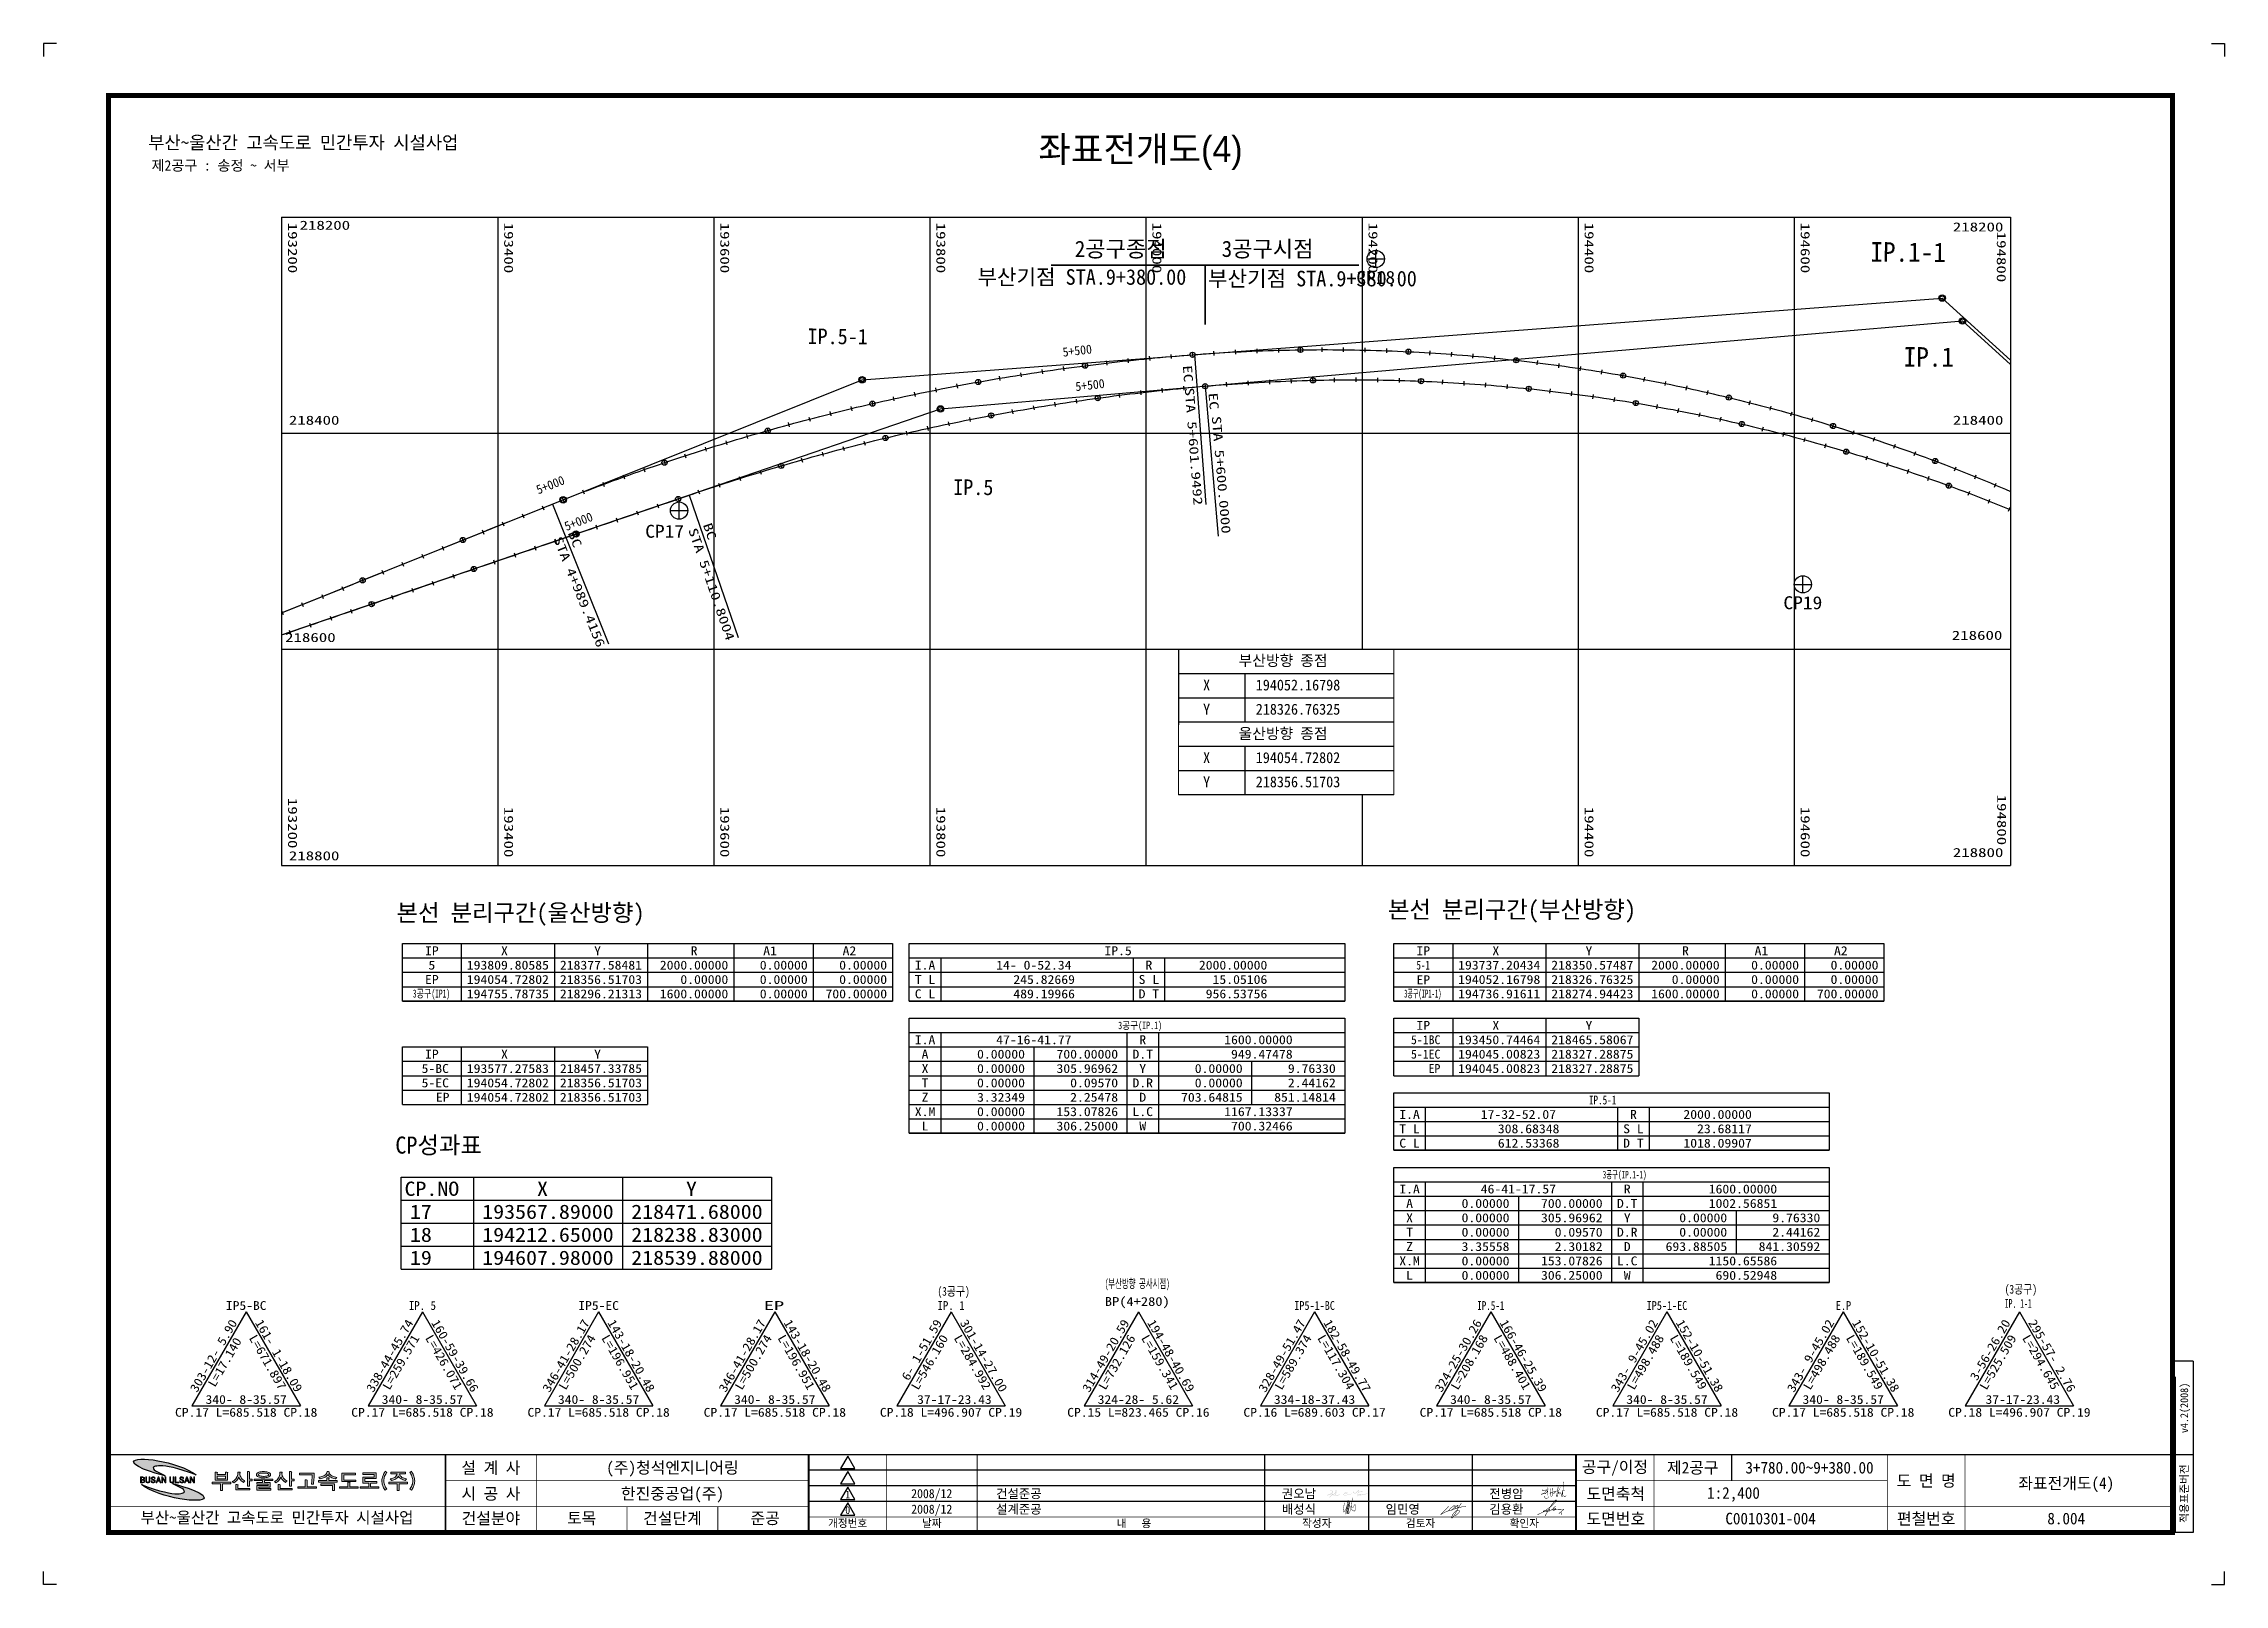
# Model space of a CAD drawing. Header units: millimetres. Extents: x 5421 to 6262, y 922 to 1516.
import ezdxf
from ezdxf.enums import TextEntityAlignment as Align

# ---------------------------------------------------------------- set-up
doc = ezdxf.new("R2010")
doc.units = ezdxf.units.MM
for name, color, linetype in [('CA-ALGN-CNTL', 2, 'Continuous'), ('CA-ALGN-IPLN', 1, 'Continuous'), ('CA-ALGN-IPSM', 2, 'Continuous'), ('CA-ALGN-STSM', 2, 'Continuous'), ('CA-ALGN-TEXT', 3, 'Continuous'), ('CA-LEAL', 1, 'Continuous'), ('CA-LEAT', 3, 'Continuous'), ('CA-TABL-LIN1', 4, 'Continuous'), ('CA-TABL-LIN2', 1, 'Continuous'), ('CA-TABL-TEX1', 6, 'Continuous'), ('CA-TABL-TEX2', 3, 'Continuous'), ('CA-TEXT', 3, 'Continuous'), ('CV-GRID-LINE', 1, 'Continuous'), ('CV-GRID-TEXT', 4, 'Continuous'), ('CV-SURV-SYMB', 3, 'Continuous'), ('CV-SURV-TEXT', 3, 'Continuous'), ('CX-BORD', 3, 'Continuous'), ('CX-BORD-LIN1', 4, 'Continuous'), ('CX-BORD-LIN2', 3, 'Continuous'), ('CX-BORD-TEX2', 7, 'Continuous'), ('CX-BORD-TEX3', 6, 'Continuous'), ('CX-MISC', 2, 'Continuous'), ('CZ-TEX1', 6, 'Continuous')]:
    doc.layers.add(name, color=color, linetype=linetype)
doc.styles.add('RP2', font='DotumChe.ttf')
doc.styles.add('SEKO', font='DotumChe.ttf')
doc.styles.add('TB_TEXT', font='DotumChe.ttf')
doc.styles.add('TB_WBTXT', font='H2GTRE.TTF')
doc.styles.add('TB_WMTXT', font='DotumChe.ttf')

msp = doc.modelspace()

# ---------------------------------------------------------------- texts
at = {"layer": 'CA-ALGN-TEXT', "style": 'SEKO'}
for s, height, rotation, p in [('IP.1-1', 7.5, 359.6619, (6125.34, 1431.71)), ('IP.5-1', 6, 359.6619, (5715.42, 1399.9)), ('5+500', 3.5, 6.58557, (5814.04, 1395)), ('IP.1', 7.5, 359.6619, (6138.16, 1391.24)), ('5+500', 3.5, 6.58557, (5818.96, 1381.73)), ('5+000', 3.5, 21.4617, (5611.65, 1341.92)), ('IP.5', 6, 359.6619, (5771.6, 1341.74)), ('5+000', 3.5, 21.4617, (5622.51, 1327.82))]:
    msp.add_text(s, height=height, rotation=rotation, dxfattribs=at).set_placement(p)
at = {"layer": 'CA-ALGN-TEXT'}
for s, height, style, width, p, p2 in [('(3공구)', 3.398, 'SEKO', 0.99894, (5765.57, 1032.99), (5778.01, 1032.99)), ('(부산방향 공사시점)', 3.3977, 'SEKO', 0.840765, (5830.11, 1035.95), (5855.14, 1035.95)), ('(3공구)', 3.398, 'SEKO', 0.99894, (6177.15, 1033.81), (6189.6, 1033.81)), ('IP. 5', 3.398, 'RP2', 0.839161, (5561.71, 1027.52), (5572.16, 1027.52)), ('IP5-EC', 3.398, 'RP2', 0.865385, (5627.05, 1027.52), (5642.73, 1027.52)), ('  EP', 3.398, 'RP2', 1.226874, (5690.76, 1027.52), (5706.45, 1027.52)), ('IP. 1', 3.398, 'RP2', 0.910076, (5765.57, 1027.52), (5776.02, 1027.52)), ('BP(4+280)', 3.398, 'RP2', 0.899423, (5830.11, 1029.08), (5855.14, 1029.08)), ('IP5-1-BC', 3.398, 'RP2', 0.605769, (5903.16, 1027.52), (5918.84, 1027.52)), ('IP.5-1', 3.398, 'RP2', 0.673077, (5973.72, 1027.52), (5984.18, 1027.52)), ('IP5-1-EC', 3.398, 'RP2', 0.613437, (6039.06, 1027.52), (6054.74, 1027.52)), ('     E.P', 3.398, 'RP2', 0.637652, (6102.25, 1027.52), (6117.93, 1027.52)), ('IP. 1-1', 3.398, 'RP2', 0.552268, (6177.15, 1028.34), (6187.6, 1028.34))]:
    msp.add_text(s, height=height, dxfattribs=dict(at, style=style, width=width)).set_placement(p, p2, align=Align.FIT)
at = {"layer": 'CA-LEAT', "style": 'SEKO'}
for s, height, p in [('2공구종점', 6.25, (5818.54, 1433.48)), ('3공구시점', 6.25, (5875.17, 1433.48)), ('부산기점 STA.9+380.00', 6, (5781, 1422.75)), ('부산기점 STA.9+380.00', 6, (5869.9, 1422.14))]:
    msp.add_text(s, height=height, dxfattribs=at).set_placement(p)
at = {"layer": 'CA-LEAT', "style": 'RP2'}
for s, rotation, width, p, p2 in [('EC', 274.32632, 1.054054, (5860.19, 1391.56), (5860.68, 1385.08)), ('STA 5+601.9492', 274.32632, 1.018657, (5860.94, 1383.01), (5864.37, 1337.64)), ('EC', 274.91638, 1.054054, (5870.06, 1380.96), (5870.62, 1374.48)), ('STA 5+600.0000', 274.91638, 1.018657, (5871.33, 1372), (5875.23, 1326.66)), ('STA 5+110.8004', 288.93092, 1.01487, (5669.41, 1328.28), (5684.17, 1285.24)), ('STA 4+989.4156', 291.87412, 1.018657, (5617.37, 1324.84), (5634.32, 1282.61))]:
    msp.add_text(s, height=3.5, rotation=rotation, dxfattribs=dict(at, width=width)).set_placement(p, p2, align=Align.FIT)
for rotation, p, p2 in [(288.93092, (5675.08, 1330.22), (5677.19, 1324.08)), (291.87412, (5622.94, 1327.07), (5625.36, 1321.04))]:
    msp.add_text('BC', height=3.5, rotation=rotation, dxfattribs=at).set_placement(p, p2, align=Align.FIT)
at = {"layer": 'CA-TABL-TEX1', "style": 'SEKO'}
for s, p in [('부산방향 종점', (5881.68, 1275.8)), ('X', (5868, 1266.35)), ('Y', (5868, 1257.01)), ('울산방향 종점', (5881.68, 1247.62)), ('X', (5868, 1238.35)), ('Y', (5868, 1229.01))]:
    msp.add_text(s, height=4.2, dxfattribs=at).set_placement(p)
at = {"layer": 'CA-TABL-TEX1'}
for s, height, style, width, p, p2 in [('IP', 3.432, 'RP2', 1.242604, (5567.94, 1164.29), (5573.22, 1164.29)), ('5', 3.43, 'RP2', 0.950226, (5569.26, 1158.74), (5571.9, 1158.74)), ('X', 3.43, 'RP2', 0.950226, (5597.25, 1164.29), (5599.89, 1164.29)), ('Y', 3.43, 'RP2', 0.950226, (5633.15, 1164.29), (5635.79, 1164.29)), ('R', 3.43, 'RP2', 0.897436, (5670.37, 1164.29), (5673.01, 1164.29)), ('A1', 3.432, 'RP2', 1.114058, (5698.36, 1164.29), (5703.64, 1164.29)), ('A2', 3.432, 'RP2', 0.923077, (5728.98, 1164.29), (5734.26, 1164.29)), ('I.A', 3.432, 'RP2', 1.384615, (5756.81, 1158.74), (5764.73, 1158.74)), ('IP.5', 3.432, 'RP2', 1.153846, (5829.94, 1164.29), (5840.5, 1164.29)), ('R', 3.43, 'RP2', 0.897436, (5845.78, 1158.74), (5848.42, 1158.74)), ('5-1', 3.432, 'RP2', 0.557195, (5950.28, 1158.74), (5955.47, 1158.74)), ('IP', 3.432, 'RP2', 1.242604, (5950.26, 1164.29), (5955.54, 1164.29)), ('X', 3.43, 'RP2', 0.950226, (5979.56, 1164.29), (5982.2, 1164.29)), ('Y', 3.43, 'RP2', 0.950226, (6015.47, 1164.29), (6018.11, 1164.29)), ('R', 3.43, 'RP2', 0.897436, (6052.69, 1164.29), (6055.33, 1164.29)), ('A1', 3.432, 'RP2', 1.114058, (6080.67, 1164.29), (6085.95, 1164.29)), ('A2', 3.432, 'RP2', 0.923077, (6111.3, 1164.29), (6116.58, 1164.29)), ('EP', 3.432, 'RP2', 0.873181, (5567.94, 1153.2), (5573.22, 1153.2)), ('T L', 3.432, 'RP2', 0.914369, (5756.81, 1153.2), (5764.73, 1153.2)), ('S L', 3.432, 'RP2', 0.850202, (5843.14, 1153.2), (5851.06, 1153.2)), ('EP', 3.432, 'RP2', 0.873181, (5950.26, 1153.1), (5955.54, 1153.1)), ('3공구(IP1)', 3.089, 'SEKO', 0.800735, (5563.24, 1147.95), (5577.61, 1147.95)), ('C L', 3.432, 'RP2', 0.835544, (5756.81, 1147.66), (5764.73, 1147.66)), ('D T', 3.432, 'RP2', 0.850202, (5843.14, 1147.66), (5851.06, 1147.66)), ('3공구(IP1-1)', 3.089, 'SEKO', 0.595669, (5945.56, 1147.95), (5959.93, 1147.95)), ('3공구(IP.1)', 2.917, 'SEKO', 0.922968, (5835.27, 1135.77), (5852.19, 1135.77)), ('IP', 3.432, 'RP2', 1.242604, (5950.26, 1135.51), (5955.54, 1135.51)), ('X', 3.43, 'RP2', 0.950226, (5979.56, 1135.51), (5982.2, 1135.51)), ('Y', 3.43, 'RP2', 0.950226, (6015.47, 1135.51), (6018.11, 1135.51)), ('IP', 3.432, 'RP2', 1.242604, (5567.94, 1124.42), (5573.22, 1124.42)), ('X', 3.43, 'RP2', 0.950226, (5597.25, 1124.42), (5599.89, 1124.42)), ('Y', 3.43, 'RP2', 0.950226, (5633.15, 1124.42), (5635.79, 1124.42)), ('I.A', 3.432, 'RP2', 1.384615, (5756.81, 1129.97), (5764.73, 1129.97)), ('A', 3.43, 'RP2', 0.950226, (5759.45, 1124.42), (5762.09, 1124.42)), ('D.T', 3.432, 'RP2', 1.053512, (5840.76, 1124.42), (5848.68, 1124.42)), ('R', 3.43, 'RP2', 0.897436, (5843.4, 1129.97), (5846.04, 1129.97)), ('  5-1BC', 3.432, 'RP2', 0.659341, (5943.66, 1129.97), (5959.5, 1129.97)), ('  5-1EC', 3.432, 'RP2', 0.668435, (5943.66, 1124.42), (5959.5, 1124.42)), ('  5-BC', 3.432, 'RP2', 0.763174, (5561.34, 1118.88), (5577.18, 1118.88)), ('X', 3.43, 'RP2', 0.950226, (5759.45, 1118.88), (5762.09, 1118.88)), ('Y', 3.43, 'RP2', 0.950226, (5843.4, 1118.88), (5846.04, 1118.88)), ('     EP', 3.432, 'RP2', 0.682557, (5943.66, 1118.88), (5959.5, 1118.88)), ('  5-EC', 3.432, 'RP2', 0.775385, (5561.34, 1113.34), (5577.18, 1113.34)), ('  EP', 3.432, 'RP2', 0.811216, (5566.89, 1107.79), (5577.36, 1107.79)), ('T', 3.43, 'RP2', 1.076923, (5759.45, 1113.34), (5762.09, 1113.34)), ('Z', 3.43, 'RP2', 0.950226, (5759.45, 1107.79), (5762.09, 1107.79)), ('D.R', 3.432, 'RP2', 0.989011, (5840.76, 1113.34), (5848.68, 1113.34)), ('D', 3.43, 'RP2', 0.897436, (5843.4, 1107.79), (5846.04, 1107.79)), ('IP.5-1', 3.432, 'RP2', 0.673077, (6016.79, 1106.74), (6027.35, 1106.74)), ('X.M', 3.432, 'RP2', 0.969231, (5756.81, 1102.25), (5764.73, 1102.25)), ('L.C', 3.432, 'RP2', 1.076923, (5840.76, 1102.25), (5848.68, 1102.25)), ('I.A', 3.432, 'RP2', 1.384615, (5943.66, 1101.19), (5951.58, 1101.19)), ('R', 3.43, 'RP2', 0.897436, (6032.63, 1101.19), (6035.27, 1101.19)), ('L', 3.43, 'RP2', 1.009615, (5759.45, 1096.7), (5762.09, 1096.7)), ('W', 3.43, 'RP2', 0.734266, (5843.4, 1096.7), (5846.04, 1096.7)), ('T L', 3.432, 'RP2', 0.914369, (5943.66, 1095.65), (5951.58, 1095.65)), ('C L', 3.432, 'RP2', 0.835544, (5943.66, 1090.1), (5951.58, 1090.1)), ('S L', 3.432, 'RP2', 0.850202, (6029.99, 1095.65), (6037.91, 1095.65)), ('D T', 3.432, 'RP2', 0.850202, (6029.99, 1090.1), (6037.91, 1090.1)), ('CP.NO', 5.491, 'RP2', 0.868486, (5560.02, 1071.5), (5581.14, 1071.5)), ('X', 5.49, 'RP2', 0.950226, (5611.13, 1071.5), (5615.35, 1071.5)), ('Y', 5.49, 'RP2', 0.950226, (5668.58, 1071.5), (5672.8, 1071.5)), ('3공구(IP.1-1)', 2.9172, 'SEKO', 0.700183, (6022.11, 1078.22), (6039.04, 1078.22)), ('I.A', 3.432, 'RP2', 1.384615, (5943.66, 1072.42), (5951.58, 1072.42)), ('A', 3.43, 'RP2', 0.950226, (5946.3, 1066.87), (5948.94, 1066.87)), ('D.T', 3.432, 'RP2', 1.053512, (6027.61, 1066.87), (6035.53, 1066.87)), ('R', 3.43, 'RP2', 0.897436, (6030.25, 1072.42), (6032.89, 1072.42)), ('17', 5.491, 'RP2', 0.873181, (5562.13, 1062.63), (5570.58, 1062.63)), ('X', 3.43, 'RP2', 0.950226, (5946.3, 1061.33), (5948.94, 1061.33)), ('Y', 3.43, 'RP2', 0.950226, (6030.25, 1061.33), (6032.89, 1061.33)), ('18', 5.491, 'RP2', 0.873181, (5562.13, 1053.76), (5570.58, 1053.76)), ('T', 3.43, 'RP2', 1.076923, (5946.3, 1055.78), (5948.94, 1055.78)), ('Z', 3.43, 'RP2', 0.950226, (5946.3, 1050.24), (5948.94, 1050.24)), ('D.R', 3.432, 'RP2', 0.989011, (6027.61, 1055.78), (6035.53, 1055.78)), ('D', 3.43, 'RP2', 0.897436, (6030.25, 1050.24), (6032.89, 1050.24)), ('19', 5.491, 'RP2', 0.897436, (5562.13, 1044.89), (5570.58, 1044.89)), ('X.M', 3.432, 'RP2', 0.969231, (5943.66, 1044.7), (5951.58, 1044.7)), ('L.C', 3.432, 'RP2', 1.076923, (6027.61, 1044.7), (6035.53, 1044.7)), ('L', 3.43, 'RP2', 1.009615, (5946.3, 1039.15), (5948.94, 1039.15)), ('W', 3.43, 'RP2', 0.734266, (6030.25, 1039.15), (6032.89, 1039.15))]:
    msp.add_text(s, height=height, dxfattribs=dict(at, style=style, width=width)).set_placement(p, p2, align=Align.FIT)
at = {"layer": 'CA-TABL-TEX2', "style": 'SEKO'}
for s, p in [('194052.16798', (5888.32, 1266.35)), ('218326.76325', (5888.32, 1257.01)), ('194054.72802', (5888.32, 1238.35)), ('218356.51703', (5888.32, 1229.01))]:
    msp.add_text(s, height=4.2, dxfattribs=at).set_placement(p)
at = {"layer": 'CA-TABL-TEX2', "style": 'RP2'}
for s, height, width, p, p2 in [('193809.80585', 3.432, 0.853948, (5584.05, 1158.74), (5615.73, 1158.74)), ('218377.58481', 3.432, 0.877132, (5619.95, 1158.74), (5651.63, 1158.74)), (' 2000.00000', 3.432, 0.85429, (5655.85, 1158.74), (5684.89, 1158.74)), ('   0.00000', 3.432, 0.850202, (5689.12, 1158.74), (5715.52, 1158.74)), ('   0.00000', 3.432, 0.850202, (5719.74, 1158.74), (5746.14, 1158.74)), ('14- 0-52.34', 3.432, 0.804038, (5788.22, 1158.74), (5817.26, 1158.74)), ('14- 0-52.34', 3.432, 0.804038, (5788.22, 1158.74), (5817.26, 1158.74)), ('  2000.00000', 3.432, 0.84649, (5861.09, 1158.74), (5892.77, 1158.74)), ('193737.20434', 3.432, 0.850202, (5966.36, 1158.74), (5998.04, 1158.74)), ('218350.57487', 3.432, 0.853948, (6002.27, 1158.74), (6033.95, 1158.74)), (' 2000.00000', 3.432, 0.85429, (6038.17, 1158.74), (6067.21, 1158.74)), ('   0.00000', 3.432, 0.850202, (6071.43, 1158.74), (6097.83, 1158.74)), ('   0.00000', 3.432, 0.850202, (6102.06, 1158.74), (6128.46, 1158.74)), ('194054.72802', 3.432, 0.853948, (5584.05, 1153.2), (5615.73, 1153.2)), ('218356.51703', 3.432, 0.853948, (5619.95, 1153.2), (5651.63, 1153.2)), ('    0.00000', 3.432, 0.842144, (5655.85, 1153.2), (5684.89, 1153.2)), ('   0.00000', 3.432, 0.850202, (5689.12, 1153.2), (5715.52, 1153.2)), ('   0.00000', 3.432, 0.850202, (5719.74, 1153.2), (5746.14, 1153.2)), ('   245.82669', 3.432, 0.84649, (5786.9, 1153.2), (5818.58, 1153.2)), ('    15.05106', 3.432, 0.839161, (5861.09, 1153.2), (5892.77, 1153.2)), ('194052.16798', 3.432, 0.853948, (5966.36, 1153.2), (5998.04, 1153.2)), ('218326.76325', 3.432, 0.853948, (6002.27, 1153.2), (6033.95, 1153.2)), ('    0.00000', 3.432, 0.842144, (6038.17, 1153.2), (6067.21, 1153.2)), ('   0.00000', 3.432, 0.850202, (6071.43, 1153.2), (6097.83, 1153.2)), ('   0.00000', 3.432, 0.850202, (6102.06, 1153.2), (6128.46, 1153.2)), ('194755.78735', 3.432, 0.853948, (5584.05, 1147.66), (5615.73, 1147.66)), ('218296.21313', 3.432, 0.853948, (5619.95, 1147.66), (5651.63, 1147.66)), (' 1600.00000', 3.432, 0.85429, (5655.85, 1147.66), (5684.89, 1147.66)), ('   0.00000', 3.432, 0.850202, (5689.12, 1147.66), (5715.52, 1147.66)), (' 700.00000', 3.432, 0.859247, (5719.74, 1147.66), (5746.14, 1147.66)), ('   489.19966', 3.432, 0.842809, (5786.9, 1147.66), (5818.58, 1147.66)), ('   956.53756', 3.432, 0.842809, (5861.09, 1147.66), (5892.77, 1147.66)), ('194736.91611', 3.432, 0.877132, (5966.36, 1147.66), (5998.04, 1147.66)), ('218274.94423', 3.432, 0.853948, (6002.27, 1147.66), (6033.95, 1147.66)), (' 1600.00000', 3.432, 0.85429, (6038.17, 1147.66), (6067.21, 1147.66)), ('   0.00000', 3.432, 0.850202, (6071.43, 1147.66), (6097.83, 1147.66)), (' 700.00000', 3.432, 0.859247, (6102.06, 1147.66), (6128.46, 1147.66)), ('     0.00000', 3.432, 0.835544, (5767.63, 1124.42), (5799.31, 1124.42)), ('47-16-41.77', 3.432, 0.81138, (5788.22, 1129.97), (5817.26, 1129.97)), ('47-16-41.77', 3.432, 0.81138, (5788.22, 1129.97), (5817.26, 1129.97)), ('   700.00000', 3.432, 0.842809, (5803.54, 1124.42), (5835.22, 1124.42)), ('  1600.00000', 3.432, 0.84649, (5870.86, 1129.97), (5902.54, 1129.97)), ('   949.47478', 3.432, 0.842809, (5870.86, 1124.42), (5902.54, 1124.42)), ('193450.74464', 3.432, 0.850202, (5966.36, 1129.97), (5998.04, 1129.97)), ('194045.00823', 3.432, 0.853948, (5966.36, 1124.42), (5998.04, 1124.42)), ('218465.58067', 3.432, 0.853948, (6002.27, 1129.97), (6033.95, 1129.97)), ('218327.28875', 3.432, 0.853948, (6002.27, 1124.42), (6033.95, 1124.42)), ('193577.27583', 3.432, 0.853948, (5584.05, 1118.88), (5615.73, 1118.88)), ('218457.33785', 3.432, 0.853948, (5619.95, 1118.88), (5651.63, 1118.88)), ('     0.00000', 3.432, 0.835544, (5767.63, 1118.88), (5799.31, 1118.88)), ('   305.96962', 3.432, 0.842809, (5803.54, 1118.88), (5835.22, 1118.88)), ('     0.00000', 3.432, 0.835544, (5851.58, 1118.88), (5883.26, 1118.88)), ('     9.76330', 3.432, 0.835544, (5887.49, 1118.88), (5919.17, 1118.88)), ('194045.00823', 3.432, 0.853948, (5966.36, 1118.88), (5998.04, 1118.88)), ('218327.28875', 3.432, 0.853948, (6002.27, 1118.88), (6033.95, 1118.88)), ('194054.72802', 3.432, 0.853948, (5584.05, 1113.34), (5615.73, 1113.34)), ('194054.72802', 3.432, 0.853948, (5584.05, 1107.79), (5615.73, 1107.79)), ('218356.51703', 3.432, 0.853948, (5619.95, 1113.34), (5651.63, 1113.34)), ('218356.51703', 3.432, 0.853948, (5619.95, 1107.79), (5651.63, 1107.79)), ('     3.32349', 3.432, 0.839161, (5767.63, 1107.79), (5799.31, 1107.79)), ('     0.00000', 3.432, 0.835544, (5767.63, 1113.34), (5799.31, 1113.34)), ('     2.25478', 3.432, 0.835544, (5803.54, 1107.79), (5835.22, 1107.79)), ('     0.09570', 3.432, 0.835544, (5803.54, 1113.34), (5835.22, 1113.34)), ('   703.64815', 3.432, 0.842809, (5851.58, 1107.79), (5883.26, 1107.79)), ('     0.00000', 3.432, 0.835544, (5851.58, 1113.34), (5883.26, 1113.34)), ('   851.14814', 3.432, 0.839161, (5887.49, 1107.79), (5919.17, 1107.79)), ('     2.44162', 3.432, 0.835544, (5887.49, 1113.34), (5919.17, 1113.34)), ('     0.00000', 3.432, 0.835544, (5767.63, 1102.25), (5799.31, 1102.25)), ('   153.07826', 3.432, 0.842809, (5803.54, 1102.25), (5835.22, 1102.25)), ('  1167.13337', 3.432, 0.84649, (5870.86, 1102.25), (5902.54, 1102.25)), ('17-32-52.07', 3.432, 0.81138, (5975.07, 1101.19), (6004.11, 1101.19)), ('17-32-52.07', 3.432, 0.81138, (5975.07, 1101.19), (6004.11, 1101.19)), ('  2000.00000', 3.432, 0.84649, (6047.94, 1101.19), (6079.62, 1101.19)), ('     0.00000', 3.432, 0.835544, (5767.63, 1096.7), (5799.31, 1096.7)), ('   306.25000', 3.432, 0.842809, (5803.54, 1096.7), (5835.22, 1096.7)), ('   700.32466', 3.432, 0.842809, (5870.86, 1096.7), (5902.54, 1096.7)), ('   308.68348', 3.432, 0.842809, (5973.75, 1095.65), (6005.43, 1095.65)), ('   612.53368', 3.432, 0.842809, (5973.75, 1090.1), (6005.43, 1090.1)), ('  1018.09907', 3.432, 0.84649, (6047.94, 1090.1), (6079.62, 1090.1)), ('    23.68117', 3.432, 0.839161, (6047.94, 1095.65), (6079.62, 1095.65)), ('     0.00000', 3.432, 0.835544, (5954.48, 1066.87), (5986.16, 1066.87)), ('46-41-17.57', 3.432, 0.81138, (5975.07, 1072.42), (6004.11, 1072.42)), ('46-41-17.57', 3.432, 0.81138, (5975.07, 1072.42), (6004.11, 1072.42)), ('   700.00000', 3.432, 0.842809, (5990.39, 1066.87), (6022.07, 1066.87)), ('  1600.00000', 3.432, 0.84649, (6057.71, 1072.42), (6089.39, 1072.42)), ('  1002.56851', 3.432, 0.869265, (6057.71, 1066.87), (6089.39, 1066.87)), ('193567.89000', 5.4912, 0.853948, (5590.01, 1062.63), (5640.7, 1062.63)), ('218471.68000', 5.4912, 0.853948, (5647.46, 1062.63), (5698.14, 1062.63)), ('     0.00000', 3.432, 0.835544, (5954.48, 1061.33), (5986.16, 1061.33)), ('   305.96962', 3.432, 0.842809, (5990.39, 1061.33), (6022.07, 1061.33)), ('     0.00000', 3.432, 0.835544, (6038.43, 1061.33), (6070.11, 1061.33)), ('     9.76330', 3.432, 0.835544, (6074.34, 1061.33), (6106.02, 1061.33)), ('194212.65000', 5.4912, 0.853948, (5590.01, 1053.76), (5640.7, 1053.76)), ('218238.83000', 5.4912, 0.853948, (5647.46, 1053.76), (5698.14, 1053.76)), ('     3.35558', 3.432, 0.835544, (5954.48, 1050.24), (5986.16, 1050.24)), ('     0.00000', 3.432, 0.835544, (5954.48, 1055.78), (5986.16, 1055.78)), ('     2.30182', 3.432, 0.835544, (5990.39, 1050.24), (6022.07, 1050.24)), ('     0.09570', 3.432, 0.835544, (5990.39, 1055.78), (6022.07, 1055.78)), ('   693.88505', 3.432, 0.842809, (6038.43, 1050.24), (6070.11, 1050.24)), ('     0.00000', 3.432, 0.835544, (6038.43, 1055.78), (6070.11, 1055.78)), ('   841.30592', 3.432, 0.842809, (6074.34, 1050.24), (6106.02, 1050.24)), ('     2.44162', 3.432, 0.835544, (6074.34, 1055.78), (6106.02, 1055.78)), ('194607.98000', 5.4912, 0.853948, (5590.01, 1044.89), (5640.7, 1044.89)), ('218539.88000', 5.4912, 0.853948, (5647.46, 1044.89), (5698.14, 1044.89)), ('     0.00000', 3.432, 0.835544, (5954.48, 1044.7), (5986.16, 1044.7)), ('   153.07826', 3.432, 0.842809, (5990.39, 1044.7), (6022.07, 1044.7)), ('  1150.65586', 3.432, 0.84649, (6057.71, 1044.7), (6089.39, 1044.7)), ('     0.00000', 3.432, 0.835544, (5954.48, 1039.15), (5986.16, 1039.15)), ('   306.25000', 3.432, 0.842809, (5990.39, 1039.15), (6022.07, 1039.15)), ('   690.52948', 3.432, 0.842809, (6057.71, 1039.15), (6089.39, 1039.15))]:
    msp.add_text(s, height=height, dxfattribs=dict(at, width=width)).set_placement(p, p2, align=Align.FIT)
at = {"layer": 'CA-TEXT', "style": 'RP2'}
for s, height, width, p, p2 in [('IP5-BC', 3.398, 1.128305, (5491.14, 1027.52), (5506.82, 1027.52)), ('340- 8-35.57', 3.3977, 0.807692, (5483.3, 991.3), (5514.66, 991.3)), ('340- 8-35.57', 3.3977, 0.807692, (5551.25, 991.3), (5582.62, 991.3)), ('340- 8-35.57', 3.3977, 0.807692, (5619.21, 991.3), (5650.57, 991.3)), ('340- 8-35.57', 3.3977, 0.807692, (5687.16, 991.3), (5718.52, 991.3)), (' 37-17-23.43', 3.3977, 0.807692, (5755.11, 991.3), (5786.48, 991.3)), ('324-28- 5.62', 3.3977, 0.807692, (5827.36, 991.3), (5858.72, 991.3)), ('334-18-37.43', 3.3977, 0.811072, (5895.31, 991.3), (5926.68, 991.3)), ('340- 8-35.57', 3.3977, 0.807692, (5963.27, 991.3), (5994.63, 991.3)), ('340- 8-35.57', 3.3977, 0.807692, (6031.22, 991.3), (6062.59, 991.3)), ('340- 8-35.57', 3.3977, 0.807692, (6099.18, 991.3), (6130.54, 991.3)), ('CP.17', 3.398, 0.907519, (5471.54, 986.34), (5484.61, 986.34)), ('L=685.518', 3.398, 0.855204, (5487.22, 986.34), (5510.74, 986.34)), ('CP.18', 3.398, 0.907519, (5513.36, 986.34), (5526.42, 986.34)), ('CP.17', 3.398, 0.907519, (5539.49, 986.34), (5552.56, 986.34)), ('L=685.518', 3.398, 0.855204, (5555.17, 986.34), (5578.7, 986.34)), ('CP.18', 3.398, 0.907519, (5581.31, 986.34), (5594.38, 986.34)), ('CP.17', 3.398, 0.907519, (5607.45, 986.34), (5620.51, 986.34)), ('L=685.518', 3.398, 0.855204, (5623.13, 986.34), (5646.65, 986.34)), ('CP.18', 3.398, 0.907519, (5649.26, 986.34), (5662.33, 986.34)), ('CP.17', 3.398, 0.907519, (5675.4, 986.34), (5688.47, 986.34)), ('L=685.518', 3.398, 0.855204, (5691.08, 986.34), (5714.6, 986.34)), ('CP.18', 3.398, 0.907519, (5717.22, 986.34), (5730.29, 986.34)), ('CP.18', 3.398, 0.907519, (5743.35, 986.34), (5756.42, 986.34)), ('L=496.907', 3.398, 0.855204, (5759.04, 986.34), (5782.56, 986.34)), ('CP.19', 3.398, 0.917832, (5785.17, 986.34), (5798.24, 986.34)), ('CP.15', 3.398, 0.907519, (5815.6, 986.34), (5828.67, 986.34)), ('L=823.465', 3.398, 0.855204, (5831.28, 986.34), (5854.8, 986.34)), ('CP.16', 3.398, 0.907519, (5857.42, 986.34), (5870.49, 986.34)), ('CP.16', 3.398, 0.907519, (5883.55, 986.34), (5896.62, 986.34)), ('L=689.603', 3.398, 0.855204, (5899.24, 986.34), (5922.76, 986.34)), ('CP.17', 3.398, 0.907519, (5925.37, 986.34), (5938.44, 986.34)), ('CP.17', 3.398, 0.907519, (5951.51, 986.34), (5964.58, 986.34)), ('L=685.518', 3.398, 0.855204, (5967.19, 986.34), (5990.71, 986.34)), ('CP.18', 3.398, 0.907519, (5993.32, 986.34), (6006.39, 986.34)), ('CP.17', 3.398, 0.907519, (6019.46, 986.34), (6032.53, 986.34)), ('L=685.518', 3.398, 0.855204, (6035.14, 986.34), (6058.66, 986.34)), ('CP.18', 3.398, 0.907519, (6061.28, 986.34), (6074.35, 986.34)), ('CP.17', 3.398, 0.907519, (6087.41, 986.34), (6100.48, 986.34)), ('L=685.518', 3.398, 0.855204, (6103.1, 986.34), (6126.62, 986.34)), ('CP.18', 3.398, 0.907519, (6129.23, 986.34), (6142.3, 986.34)), ('CP.18', 3.398, 0.907519, (6155.37, 986.34), (6168.44, 986.34)), ('CP.19', 3.398, 0.917832, (6197.19, 986.34), (6210.25, 986.34))]:
    msp.add_text(s, height=height, dxfattribs=dict(at, width=width)).set_placement(p, p2, align=Align.FIT)
for s, height, rotation, width, p, p2 in [('303-12- 5.90', 3.3977, 60, 0.807692, (5480.01, 995.44), (5495.69, 1022.6)), ('L=671.897', 3.398, 300, 0.855204, (5499.93, 1016.72), (5511.7, 996.35)), ('161- 1-18.09', 3.3977, 300, 0.811072, (5502.27, 1022.6), (5517.96, 995.44)), ('338-44-45.74', 3.3977, 60, 0.807692, (5547.96, 995.44), (5563.64, 1022.6)), ('L=426.071', 3.398, 300, 0.886492, (5567.89, 1016.72), (5579.65, 996.35)), ('160-59-39.66', 3.3977, 300, 0.811072, (5570.23, 1022.6), (5585.91, 995.44)), ('346-41-28.17', 3.3977, 60, 0.811072, (5615.91, 995.44), (5631.6, 1022.6)), ('L=500.274', 3.398, 60, 0.850202, (5622.18, 996.35), (5633.94, 1016.72)), ('L=196.951', 3.398, 300, 0.886492, (5635.84, 1016.72), (5647.6, 996.35)), ('143-18-20.48', 3.3977, 300, 0.811072, (5638.18, 1022.6), (5653.86, 995.44)), ('346-41-28.17', 3.3977, 60, 0.811072, (5683.87, 995.44), (5699.55, 1022.6)), ('L=500.274', 3.398, 60, 0.850202, (5690.13, 996.35), (5701.89, 1016.72)), ('L=196.951', 3.398, 300, 0.886492, (5703.79, 1016.72), (5715.56, 996.35)), ('143-18-20.48', 3.3977, 300, 0.811072, (5706.14, 1022.6), (5721.82, 995.44)), ('  6- 1-51.59', 3.3977, 60, 0.804341, (5751.82, 995.44), (5767.5, 1022.6)), ('L=546.160', 3.398, 60, 0.855204, (5758.08, 996.35), (5769.84, 1016.72)), ('L=284.992', 3.398, 300, 0.855204, (5771.75, 1016.72), (5783.51, 996.35)), ('301-14-27.00', 3.3977, 300, 0.811072, (5774.09, 1022.6), (5789.77, 995.44)), ('314-49-20.59', 3.3977, 60, 0.81448, (5824.07, 995.44), (5839.75, 1022.6)), ('L=732.126', 3.398, 60, 0.855204, (5830.33, 996.35), (5842.09, 1016.72)), ('L=159.341', 3.398, 300, 0.886492, (5844, 1016.72), (5855.76, 996.35)), ('194-48-40.69', 3.3977, 300, 0.81448, (5846.34, 1022.6), (5862.02, 995.44)), ('328-49-51.47', 3.3977, 60, 0.811072, (5892.02, 995.44), (5907.7, 1022.6)), ('L=589.374', 3.398, 60, 0.850202, (5898.28, 996.35), (5910.04, 1016.72)), ('L=117.304', 3.398, 300, 0.850202, (5911.95, 1016.72), (5923.71, 996.35)), ('182-58-49.77', 3.3977, 300, 0.811072, (5914.29, 1022.6), (5929.97, 995.44)), ('324-25-30.26', 3.3977, 60, 0.811072, (5959.98, 995.44), (5975.66, 1022.6)), ('L=208.168', 3.398, 60, 0.855204, (5966.24, 996.35), (5978, 1016.72)), ('L=488.401', 3.398, 300, 0.886492, (5979.9, 1016.72), (5991.66, 996.35)), ('166-46-25.39', 3.3977, 300, 0.81448, (5982.24, 1022.6), (5997.92, 995.44)), ('343- 9-45.02', 3.3977, 60, 0.807692, (6027.93, 995.44), (6043.61, 1022.6)), ('L=498.488', 3.398, 60, 0.855204, (6034.19, 996.35), (6045.95, 1016.72)), ('L=189.549', 3.398, 300, 0.860264, (6047.86, 1016.72), (6059.62, 996.35)), ('152-10-51.38', 3.3977, 300, 0.811072, (6050.2, 1022.6), (6065.88, 995.44)), ('343- 9-45.02', 3.3977, 60, 0.807692, (6095.88, 995.44), (6111.56, 1022.6)), ('L=498.488', 3.398, 60, 0.855204, (6102.14, 996.35), (6113.91, 1016.72)), ('L=189.549', 3.398, 300, 0.860264, (6115.81, 1016.72), (6127.57, 996.35)), ('152-10-51.38', 3.3977, 300, 0.811072, (6118.15, 1022.6), (6133.83, 995.44)), ('  3-56-26.20', 3.3977, 60, 0.804341, (6163.84, 995.44), (6179.52, 1022.6)), ('L=525.509', 3.398, 60, 0.860264, (6170.1, 996.35), (6181.86, 1016.72)), ('L=294.645', 3.398, 300, 0.855204, (6183.76, 1016.72), (6195.52, 996.35)), ('295-57- 2.76', 3.3977, 300, 0.807692, (6186.1, 1022.6), (6201.79, 995.44)), ('L=17.140', 3.398, 60, 0.861538, (5486.92, 997.48), (5497.38, 1015.59)), ('L=259.571', 3.398, 60, 0.886492, (5554.22, 996.35), (5565.98, 1016.72)), (' 37-17-23.43', 3.3977, 360, 0.807692, (6167.13, 991.3), (6198.49, 991.3)), ('L=496.907', 3.398, 360, 0.855204, (6171.05, 986.34), (6194.57, 986.34))]:
    msp.add_text(s, height=height, rotation=rotation, dxfattribs=dict(at, width=width)).set_placement(p, p2, align=Align.FIT)
at = {"layer": 'CV-GRID-TEXT', "style": 'RP2'}
for s, p, p2 in [('218200', (5519.56, 1443.95), (5539.06, 1443.95)), ('218400', (5515.43, 1368.78), (5534.93, 1368.78)), ('218600', (5513.98, 1285.02), (5533.48, 1285.02)), ('218800', (5515.43, 1200.85), (5534.93, 1200.85))]:
    msp.add_text(s, height=3.5, dxfattribs=at).set_placement(p, p2, align=Align.FIT)
for s, rotation, p, p2 in [('218200', 360, (6157.13, 1443.3), (6176.63, 1443.3)), ('193200', 270, (5515.14, 1446.69), (5515.14, 1427.19)), ('193400', 270, (5598.48, 1446.69), (5598.48, 1427.19)), ('193600', 270, (5681.81, 1446.69), (5681.81, 1427.19)), ('193800', 270, (5765.14, 1446.69), (5765.14, 1427.19)), ('194000', 270, (5848.48, 1446.69), (5848.48, 1427.19)), ('194200', 270, (5931.81, 1446.69), (5931.81, 1427.19)), ('194400', 270, (6015.14, 1446.69), (6015.14, 1427.19)), ('194600', 270, (6098.48, 1446.69), (6098.48, 1427.19)), ('194800', 270, (6174.11, 1443.22), (6174.11, 1423.72)), ('218400', 360, (6157.13, 1368.78), (6176.63, 1368.78)), ('218600', 360, (6156.73, 1285.86), (6176.23, 1285.86)), ('193200', 270, (5515.14, 1224.94), (5515.14, 1205.44)), ('193400', 270, (5598.48, 1221.49), (5598.48, 1201.99)), ('193600', 270, (5681.81, 1221.49), (5681.81, 1201.99)), ('193800', 270, (5765.14, 1221.49), (5765.14, 1201.99)), ('194400', 270, (6015.14, 1221.49), (6015.14, 1201.99)), ('194600', 270, (6098.48, 1221.49), (6098.48, 1201.99)), ('194800', 270, (6174.24, 1226.19), (6174.24, 1206.69)), ('218800', 360, (6157.13, 1202.11), (6176.63, 1202.11))]:
    msp.add_text(s, height=3.5, rotation=rotation, dxfattribs=at).set_placement(p, p2, align=Align.FIT)
at = {"layer": 'CV-SURV-TEXT', "style": 'RP2'}
for s, width, p, p2 in [('CP18', 0.797468, (5927.08, 1423.1), (5942.08, 1423.1)), ('CP18', 0.797468, (5927.08, 1423.1), (5942.08, 1423.1)), ('CP18', 0.797468, (5927.08, 1423.1), (5942.08, 1423.1)), ('CP17', 0.797468, (5652.86, 1325.21), (5667.86, 1325.21)), ('CP19', 0.807692, (6091.8, 1297.67), (6106.8, 1297.67)), ('CP19', 0.807692, (6091.8, 1297.67), (6106.8, 1297.67)), ('CP19', 0.807692, (6091.8, 1297.67), (6106.8, 1297.67))]:
    msp.add_text(s, height=5, dxfattribs=dict(at, width=width)).set_placement(p, p2, align=Align.FIT)
at = {"layer": 'CZ-TEX1', "style": 'SEKO'}
for s, p in [('본선 분리구간(부산방향)', (5939.29, 1178.58)), ('본선 분리구간(울산방향)', (5556.97, 1177.37)), ('CP성과표', (5556.49, 1087.78))]:
    msp.add_text(s, height=6.6, dxfattribs=at).set_placement(p)

# ---------------------------------------------------------------- blocks, each defined once
blk = doc.blocks.new('CXGLOGO-EX흑백1')
h = blk.add_hatch(color=74)
edge = h.paths.add_edge_path()
edge.add_spline(control_points=[(3.24, 1.49), (1.67, 2.6), (-1.78, 3.37), (-1.38, 4.71), (-1.38, 4.71), (-1.38, 4.71), (0.38, 7.51), (15.15, 1.88), (15.15, 1.88), (8, 7.3), (-8.94, 9.33), (-8.99, 6.91), (-8.99, 6.91), (-9.03, 4.5), (3.24, 1.49), (3.24, 1.49)], knot_values=[0, 0, 0, 0, 0.25, 0.25, 0.25, 0.25, 0.5, 0.5, 0.5, 0.5, 0.75, 0.75, 0.75, 0.75, 1, 1, 1, 1], degree=3, periodic=0)
h = blk.add_hatch(color=256)
h.paths.add_polyline_path([(11.6, 0.69), (11.94, -0.26), (11.26, -0.26)], flags=16)
h.paths.add_polyline_path([(12.25, -1.14), (12.54, -1.14), (11.73, 1.06), (11.48, 1.06), (10.67, -1.14), (10.96, -1.14), (11.18, -0.49), (12.02, -0.49)])
h.paths.add_polyline_path([(1.54, -1.14), (0.73, 1.06), (0.48, 1.06), (-0.33, -1.14), (-0.04, -1.14), (0.19, -0.49), (1.03, -0.49), (1.25, -1.14)])
h.paths.add_polyline_path([(1.9, -1.14), (2.17, -1.14), (2.17, 0.61), (3.23, -1.14), (3.52, -1.14), (3.52, 1.06), (3.25, 1.06), (3.25, -0.65), (2.21, 1.06), (1.9, 1.06)])
h.paths.add_polyline_path([(5.3, -0.69), (5.27, -0.48), (5.27, 1.06), (5, 1.06), (5, -0.45), (5.03, -0.7), (5.1, -0.9), (5.16, -0.98), (5.32, -1.1), (5.52, -1.17), (5.77, -1.2), (5.79, -1.2), (6.04, -1.17), (6.25, -1.1), (6.41, -1), (6.41, -0.99), (6.53, -0.82), (6.59, -0.61), (6.6, -0.45), (6.6, 1.06), (6.33, 1.06), (6.33, -0.46), (6.29, -0.7), (6.19, -0.86), (6.01, -0.96), (5.79, -0.98), (5.55, -0.94), (5.4, -0.86)])
h.paths.add_polyline_path([(7.36, 1.06), (7.09, 1.06), (7.09, -1.14), (8.47, -1.14), (8.47, -0.93), (7.36, -0.93)])
h.paths.add_polyline_path([(10.02, 1.02), (9.81, 1.08), (9.56, 1.11), (9.56, 1.11), (9.3, 1.08), (9.1, 1.02), (9.01, 0.95), (8.88, 0.78), (8.84, 0.56), (8.84, 0.54), (8.88, 0.31), (9, 0.15), (9.13, 0.06), (9.37, -0.05), (9.48, -0.09), (9.53, -0.11), (9.76, -0.21), (9.83, -0.25), (10, -0.36), (10.06, -0.48), (10.08, -0.62), (10.02, -0.84), (9.94, -0.9), (9.76, -0.97), (9.57, -0.98), (9.32, -0.94), (9.17, -0.86), (9.07, -0.7), (9.04, -0.45), (8.77, -0.45), (8.8, -0.69), (8.87, -0.89), (8.94, -0.99), (9.1, -1.1), (9.31, -1.17), (9.56, -1.2), (9.57, -1.2), (9.84, -1.17), (10.04, -1.12), (10.15, -1.05), (10.28, -0.89), (10.34, -0.68), (10.35, -0.58), (10.32, -0.35), (10.21, -0.18), (10.18, -0.16), (10.05, -0.07), (9.82, 0.03), (9.65, 0.11), (9.38, 0.22), (9.22, 0.31), (9.21, 0.32), (9.13, 0.51), (9.13, 0.57), (9.2, 0.78), (9.25, 0.82), (9.45, 0.89), (9.55, 0.9), (9.78, 0.85), (9.9, 0.77), (10.02, 0.59), (10.05, 0.47), (10.32, 0.47), (10.28, 0.71), (10.17, 0.89), (10.17, 0.9)])
h.paths.add_polyline_path([(12.89, -1.14), (13.16, -1.14), (13.16, 0.61), (14.23, -1.14), (14.52, -1.14), (14.52, 1.06), (14.24, 1.06), (14.24, -0.65), (13.2, 1.06), (12.89, 1.06)])
h.paths.add_polyline_path([(0.27, -0.26), (0.61, 0.69), (0.95, -0.26)], flags=16)
h.paths.add_polyline_path([(-5.98, 0.11), (-5.98, 0.84), (-5.48, 0.84), (-5.24, 0.81), (-5.13, 0.75), (-5.04, 0.57), (-5.04, 0.49), (-5.09, 0.27), (-5.16, 0.19), (-5.34, 0.12), (-5.5, 0.11)], flags=16)
h.paths.add_polyline_path([(-5.98, -0.93), (-5.98, -0.1), (-5.44, -0.1), (-5.2, -0.13), (-5.1, -0.17), (-4.98, -0.33), (-4.96, -0.52), (-5.01, -0.75), (-5.09, -0.85), (-5.27, -0.92), (-5.44, -0.93)], flags=16)
h.paths.add_polyline_path([(-5.12, 1.02), (-5.35, 1.06), (-5.4, 1.06), (-6.25, 1.06), (-6.25, -1.14), (-5.37, -1.14), (-5.12, -1.12), (-4.92, -1.05), (-4.85, -0.99), (-4.74, -0.83), (-4.69, -0.61), (-4.68, -0.52), (-4.72, -0.28), (-4.81, -0.13), (-4.98, 0), (-5.07, 0.03), (-4.88, 0.15), (-4.85, 0.19), (-4.77, 0.39), (-4.76, 0.5), (-4.8, 0.72), (-4.92, 0.9), (-4.94, 0.91)])
h.paths.add_polyline_path([(-3.97, -0.69), (-3.99, -0.48), (-3.99, 1.06), (-4.26, 1.06), (-4.26, -0.45), (-4.24, -0.7), (-4.16, -0.9), (-4.1, -0.98), (-3.95, -1.1), (-3.74, -1.17), (-3.49, -1.2), (-3.48, -1.2), (-3.22, -1.17), (-3.01, -1.1), (-2.86, -1), (-2.85, -0.99), (-2.74, -0.82), (-2.68, -0.61), (-2.66, -0.45), (-2.66, 1.06), (-2.94, 1.06), (-2.94, -0.46), (-2.97, -0.7), (-3.08, -0.86), (-3.26, -0.96), (-3.47, -0.98), (-3.72, -0.94), (-3.87, -0.86)])
h.paths.add_polyline_path([(-0.83, 0.9), (-0.97, 1.02), (-1.18, 1.08), (-1.44, 1.11), (-1.69, 1.08), (-1.89, 1.02), (-1.98, 0.95), (-2.11, 0.78), (-2.16, 0.56), (-2.16, 0.54), (-2.12, 0.31), (-2, 0.15), (-1.86, 0.06), (-1.63, -0.05), (-1.52, -0.09), (-1.47, -0.11), (-1.24, -0.21), (-1.17, -0.25), (-1, -0.36), (-0.93, -0.48), (-0.92, -0.62), (-0.97, -0.84), (-1.05, -0.9), (-1.23, -0.97), (-1.42, -0.98), (-1.67, -0.94), (-1.82, -0.86), (-1.92, -0.7), (-1.96, -0.45), (-2.22, -0.45), (-2.2, -0.69), (-2.12, -0.89), (-2.05, -0.99), (-1.89, -1.1), (-1.69, -1.17), (-1.43, -1.2), (-1.42, -1.2), (-1.16, -1.17), (-0.96, -1.12), (-0.85, -1.05), (-0.71, -0.89), (-0.65, -0.68), (-0.64, -0.58), (-0.68, -0.35), (-0.79, -0.18), (-0.81, -0.16), (-0.95, -0.07), (-1.17, 0.03), (-1.35, 0.11), (-1.61, 0.22), (-1.77, 0.31), (-1.78, 0.32), (-1.86, 0.51), (-1.86, 0.57), (-1.79, 0.78), (-1.74, 0.82), (-1.55, 0.89), (-1.44, 0.9), (-1.22, 0.85), (-1.09, 0.77), (-0.97, 0.59), (-0.95, 0.47), (-0.68, 0.47), (-0.72, 0.71), (-0.82, 0.89)])
h = blk.add_hatch(color=256)
h.paths.add_polyline_path([(63.25, -2.21), (67.68, -2.21), (67.68, -4.14), (68.44, -4.14), (68.44, -1.6), (63.25, -1.6)])
h.paths.add_polyline_path([(74.44, -1.23), (74.5, -1.07), (74.18, -0.99), (73.66, -0.99), (73.66, -2.67), (70.41, -2.67), (70.41, -3.28), (77.61, -3.28), (77.61, -2.67), (74.41, -2.67), (74.41, -1.3)])
h.paths.add_polyline_path([(93.49, -1.61), (96.71, -1.61), (96.71, -0.99), (89.51, -0.99), (89.51, -1.61), (92.73, -1.61), (92.73, -4.14), (93.49, -4.14)])
h.paths.add_polyline_path([(98.53, -1.72), (98.37, -2.14), (98.33, -2.24), (98.14, -2.64), (97.91, -3.02), (97.66, -3.37), (97.51, -3.56), (98.15, -4.08), (98.41, -3.72), (98.64, -3.35), (98.84, -2.96), (99.02, -2.55), (99.1, -2.3), (99.23, -1.88), (99.33, -1.44), (99.4, -1.01), (99.43, -0.57), (99.43, -0.39), (99.41, 0.03), (99.35, 0.47), (99.26, 0.9), (99.13, 1.34), (99.11, 1.39), (98.97, 1.77), (98.79, 2.15), (98.58, 2.55), (98.35, 2.95), (98.16, 3.25), (97.51, 2.85), (97.76, 2.5), (97.99, 2.12), (98.19, 1.72), (98.35, 1.32), (98.51, 0.88), (98.62, 0.44), (98.69, 0.02), (98.72, -0.4), (98.72, -0.42), (98.7, -0.86), (98.63, -1.29)])
h.paths.add_polyline_path([(93.89, 1.53), (93.7, 1.9), (93.59, 2.25), (95.94, 2.25), (95.94, 2.86), (90.28, 2.86), (90.28, 2.25), (92.65, 2.25), (92.53, 1.84), (92.33, 1.47), (92.04, 1.16), (91.73, 0.92), (91.38, 0.74), (91, 0.59), (90.57, 0.47), (90.09, 0.38), (89.95, 0.36), (90.26, 0.07), (90.53, -0.26), (90.95, -0.16), (91.37, -0.02), (91.77, 0.15), (92.15, 0.37), (92.57, 0.66), (92.88, 0.96), (93.09, 1.27), (93.11, 1.32), (93.33, 1.02), (93.63, 0.73), (94.03, 0.44), (94.15, 0.37), (94.54, 0.16), (94.94, -0.02), (95.35, -0.17), (95.77, -0.28), (96, 0.01), (96.29, 0.32), (95.8, 0.42), (95.36, 0.55), (94.97, 0.7), (94.62, 0.88), (94.53, 0.93), (94.17, 1.21)])
h.paths.add_polyline_path([(86.94, -1.7), (87.06, -2.13), (87.12, -2.3), (87.28, -2.72), (87.46, -3.12), (87.67, -3.51), (87.91, -3.88), (88.06, -4.08), (88.71, -3.56), (88.44, -3.21), (88.2, -2.85), (87.98, -2.45), (87.89, -2.24), (87.73, -1.81), (87.61, -1.38), (87.54, -0.96), (87.51, -0.52), (87.51, -0.42), (87.53, -0.01), (87.6, 0.42), (87.7, 0.86), (87.85, 1.3), (87.85, 1.32), (88.03, 1.74), (88.24, 2.13), (88.46, 2.51), (88.71, 2.85), (88.05, 3.25), (87.8, 2.85), (87.57, 2.45), (87.37, 2.06), (87.21, 1.67), (87.1, 1.39), (86.97, 0.95), (86.88, 0.52), (86.82, 0.08), (86.8, -0.35), (86.8, -0.39), (86.81, -0.83), (86.86, -1.26)])
h.paths.add_polyline_path([(79.45, 1.02), (79.45, -1.26), (81.7, -1.26), (81.7, -2.67), (78.45, -2.67), (78.45, -3.28), (85.65, -3.28), (85.65, -2.67), (82.45, -2.67), (82.45, -1.49), (82.46, -1.45), (82.49, -1.41), (82.54, -1.33), (82.55, -1.26), (84.84, -1.26), (84.84, -0.65), (80.21, -0.65), (80.21, 0.42), (84.56, 0.42), (84.56, 2.62), (79.47, 2.62), (79.47, 2), (83.8, 2), (83.8, 1.02)])
h.paths.add_polyline_path([(76.55, 2.56), (71.31, 2.56), (71.31, -0.7), (76.71, -0.7), (76.71, -0.1), (72.08, -0.1), (72.08, 1.94), (76.55, 1.94)])
h.paths.add_polyline_path([(66.12, 0.8), (65.59, 0.8), (65.59, -0.3), (62.37, -0.3), (62.37, -0.9), (69.57, -0.9), (69.57, -0.3), (66.36, -0.3), (66.36, 0.47), (66.39, 0.55), (66.45, 0.71)])
h.paths.add_polyline_path([(66.51, 3.1), (66.13, 3.15), (65.62, 3.15), (65.55, 2.77), (65.38, 2.41), (65.1, 2.07), (64.75, 1.78), (64.42, 1.56), (64.06, 1.38), (63.66, 1.22), (63.23, 1.08), (62.77, 0.98), (62.49, 0.94), (62.76, 0.65), (63.01, 0.34), (63.46, 0.46), (63.9, 0.59), (64.3, 0.74), (64.68, 0.92), (64.87, 1.02), (65.3, 1.3), (65.63, 1.59), (65.88, 1.89), (65.96, 2.01), (66.16, 1.71), (66.45, 1.42), (66.83, 1.14), (67.1, 0.98), (67.47, 0.78), (67.87, 0.62), (68.3, 0.47), (68.73, 0.35), (68.84, 0.33), (69.11, 0.62), (69.42, 0.91), (68.98, 0.98), (68.55, 1.09), (68.14, 1.24), (67.74, 1.41), (67.49, 1.55), (67.05, 1.83), (66.72, 2.14), (66.5, 2.44), (66.43, 2.62), (66.42, 2.8), (66.49, 2.95)])
h.paths.add_polyline_path([(41.14, 1.3), (40.63, 1.32), (40.18, 1.37), (39.79, 1.46), (39.64, 1.51), (39.23, 1.76), (39.15, 1.95), (39.32, 2.24), (39.64, 2.4), (39.99, 2.5), (40.41, 2.56), (40.9, 2.59), (41.14, 2.6), (41.65, 2.58), (42.1, 2.53), (42.48, 2.44), (42.62, 2.4), (43.03, 2.16), (43.12, 1.95), (42.94, 1.67), (42.62, 1.51), (42.27, 1.41), (41.85, 1.34), (41.36, 1.3)], flags=16)
h.paths.add_polyline_path([(41.55, 3.14), (41.14, 3.15), (40.62, 3.13), (40.15, 3.09), (39.72, 3.01), (39.35, 2.9), (39.08, 2.79), (38.67, 2.52), (38.44, 2.21), (38.39, 1.95), (38.48, 1.6), (38.76, 1.31), (39.08, 1.12), (39.42, 0.98), (39.8, 0.87), (40.23, 0.8), (40.71, 0.76), (41.14, 0.75), (41.65, 0.76), (42.12, 0.81), (42.54, 0.89), (42.92, 1), (43.19, 1.12), (43.6, 1.39), (43.83, 1.7), (43.88, 1.95), (43.79, 2.3), (43.51, 2.6), (43.19, 2.79), (42.85, 2.92), (42.47, 3.03), (42.03, 3.1)])
h.paths.add_polyline_path([(47.59, -1.92), (47.27, -1.84), (46.75, -1.84), (46.75, -3.95), (52.12, -3.95), (52.12, -3.34), (47.52, -3.34), (47.52, -2.2), (47.52, -2.14), (47.55, -2.09)])
h.paths.add_polyline_path([(31.34, -1.92), (31.02, -1.84), (30.5, -1.84), (30.5, -3.95), (35.87, -3.95), (35.87, -3.34), (31.27, -3.34), (31.27, -2.2), (31.27, -2.14), (31.29, -2.09)])
h.paths.add_polyline_path([(42.94, -1.66), (42.94, -2.22), (38.57, -2.22), (38.57, -4.04), (43.94, -4.04), (43.94, -3.43), (39.33, -3.43), (39.33, -2.84), (43.7, -2.84), (43.7, -1.05), (41.51, -1.05), (41.51, -0.34), (44.73, -0.34), (44.73, 0.27), (37.53, 0.27), (37.53, -0.34), (40.75, -0.34), (40.75, -1.05), (38.57, -1.05), (38.57, -1.66)])
h.paths.add_polyline_path([(21.28, -0.99), (21.28, -1.61), (24.5, -1.61), (24.5, -4.14), (25.26, -4.14), (25.26, -1.61), (28.48, -1.61), (28.48, -0.99)])
h.paths.add_polyline_path([(51.7, 3.15), (51.16, 3.15), (51.16, -2.53), (51.92, -2.53), (51.92, -0.36), (52.98, -0.36), (52.98, 0.26), (51.92, 0.26), (51.92, 2.67), (51.94, 2.77), (51.98, 2.87), (52.02, 3.07)])
h.paths.add_polyline_path([(48.36, 2.89), (47.98, 2.94), (47.48, 2.94), (47.48, 2.49), (47.44, 2.06), (47.35, 1.64), (47.2, 1.23), (47.01, 0.84), (46.93, 0.69), (46.66, 0.31), (46.37, -0.01), (46.04, -0.29), (45.68, -0.5), (45.32, -0.65), (45.61, -0.92), (45.89, -1.23), (46.26, -0.98), (46.6, -0.71), (46.92, -0.41), (47.04, -0.28), (47.33, 0.08), (47.57, 0.45), (47.76, 0.83), (47.84, 1.05), (48.01, 0.66), (48.24, 0.28), (48.51, -0.08), (48.82, -0.41), (49.15, -0.7), (49.5, -0.96), (49.6, -1.02), (49.91, -0.72), (50.23, -0.43), (49.86, -0.27), (49.51, -0.04), (49.19, 0.26), (48.87, 0.62), (48.84, 0.66), (48.57, 1.07), (48.37, 1.48), (48.26, 1.87), (48.22, 2.19), (48.25, 2.48), (48.33, 2.7)])
h.paths.add_polyline_path([(35.45, 3.15), (34.91, 3.15), (34.91, -2.53), (35.67, -2.53), (35.67, -0.36), (36.73, -0.36), (36.73, 0.26), (35.67, 0.26), (35.67, 2.67), (35.69, 2.77), (35.73, 2.87), (35.77, 3.07)])
h.paths.add_polyline_path([(32.11, 2.89), (31.73, 2.94), (31.23, 2.94), (31.23, 2.49), (31.19, 2.06), (31.09, 1.64), (30.95, 1.23), (30.76, 0.84), (30.68, 0.69), (30.41, 0.31), (30.12, -0.01), (29.79, -0.29), (29.43, -0.5), (29.07, -0.65), (29.36, -0.92), (29.64, -1.23), (30.01, -0.98), (30.35, -0.71), (30.67, -0.41), (30.79, -0.28), (31.08, 0.08), (31.32, 0.45), (31.51, 0.83), (31.59, 1.05), (31.76, 0.66), (31.99, 0.28), (32.26, -0.08), (32.57, -0.41), (32.89, -0.7), (33.25, -0.96), (33.35, -1.02), (33.65, -0.72), (33.97, -0.43), (33.61, -0.27), (33.26, -0.04), (32.93, 0.26), (32.62, 0.62), (32.59, 0.66), (32.32, 1.07), (32.12, 1.48), (32.01, 1.87), (31.97, 2.19), (32, 2.48), (32.08, 2.7)])
h.paths.add_polyline_path([(26.51, 1.39), (26.51, 0.4), (23.29, 0.4), (23.29, 1.39)], flags=16)
h.paths.add_polyline_path([(27.32, 2.66), (27.37, 2.83), (27, 2.91), (26.51, 2.91), (26.51, 2), (23.29, 2), (23.29, 2.58), (23.3, 2.62), (23.33, 2.67), (23.39, 2.83), (22.99, 2.91), (22.53, 2.91), (22.53, -0.21), (27.28, -0.21), (27.28, 2.56), (27.29, 2.62)])
h.paths.add_polyline_path([(58, -0.14), (57.69, -0.06), (57.16, -0.06), (57.16, -2.67), (54.33, -2.67), (54.33, -3.28), (61.53, -3.28), (61.53, -2.67), (57.92, -2.67), (57.92, -0.45), (57.92, -0.39), (57.96, -0.32)])
h.paths.add_polyline_path([(60.7, 2.5), (55.01, 2.5), (55.01, 1.88), (59.93, 1.88), (59.93, 1.55), (59.9, 1.14), (59.86, 0.66), (59.82, 0.12), (59.76, -0.41), (59.7, -0.88), (59.65, -1.29), (59.59, -1.65), (59.59, -1.67), (59.95, -1.69), (60.35, -1.73), (60.41, -1.34), (60.46, -0.92), (60.51, -0.47), (60.56, 0.01), (60.58, 0.23), (60.62, 0.71), (60.65, 1.18), (60.67, 1.62), (60.69, 2.04), (60.7, 2.45)])
h = blk.add_hatch(color=142)
edge = h.paths.add_edge_path()
edge.add_spline(control_points=[(5.98, -1.49), (7.55, -2.6), (11, -3.37), (10.6, -4.71), (10.6, -4.71), (10.6, -4.71), (8.84, -7.51), (-5.93, -1.88), (-5.93, -1.88), (1.22, -7.3), (18.17, -9.33), (18.21, -6.91), (18.21, -6.91), (18.25, -4.5), (5.98, -1.49), (5.98, -1.49)], knot_values=[0, 0, 0, 0, 0.25, 0.25, 0.25, 0.25, 0.5, 0.5, 0.5, 0.5, 0.75, 0.75, 0.75, 0.75, 1, 1, 1, 1], degree=3, periodic=0)
at = {"lineweight": 0}
for points in [[(-5.12, 1.02), (-5.35, 1.06), (-5.4, 1.06), (-6.25, 1.06), (-6.25, -1.14), (-5.37, -1.14), (-5.12, -1.12), (-4.92, -1.05), (-4.85, -0.99), (-4.74, -0.83), (-4.69, -0.61), (-4.68, -0.52), (-4.72, -0.28), (-4.81, -0.13), (-4.98, 0), (-5.07, 0.03), (-4.88, 0.15), (-4.85, 0.19), (-4.77, 0.39), (-4.76, 0.5), (-4.8, 0.72), (-4.92, 0.9), (-4.94, 0.91)], [(-5.98, 0.11), (-5.98, 0.84), (-5.48, 0.84), (-5.24, 0.81), (-5.13, 0.75), (-5.04, 0.57), (-5.04, 0.49), (-5.09, 0.27), (-5.16, 0.19), (-5.34, 0.12), (-5.5, 0.11)], [(-3.97, -0.69), (-3.99, -0.48), (-3.99, 1.06), (-4.26, 1.06), (-4.26, -0.45), (-4.24, -0.7), (-4.16, -0.9), (-4.1, -0.98), (-3.95, -1.1), (-3.74, -1.17), (-3.49, -1.2), (-3.48, -1.2), (-3.22, -1.17), (-3.01, -1.1), (-2.86, -1), (-2.85, -0.99), (-2.74, -0.82), (-2.68, -0.61), (-2.66, -0.45), (-2.66, 1.06), (-2.94, 1.06), (-2.94, -0.46), (-2.97, -0.7), (-3.08, -0.86), (-3.26, -0.96), (-3.47, -0.98), (-3.72, -0.94), (-3.87, -0.86)], [(-0.83, 0.9), (-0.97, 1.02), (-1.18, 1.08), (-1.44, 1.11), (-1.69, 1.08), (-1.89, 1.02), (-1.98, 0.95), (-2.11, 0.78), (-2.16, 0.56), (-2.16, 0.54), (-2.12, 0.31), (-2, 0.15), (-1.86, 0.06), (-1.63, -0.05), (-1.52, -0.09), (-1.47, -0.11), (-1.24, -0.21), (-1.17, -0.25), (-1, -0.36), (-0.93, -0.48), (-0.92, -0.62), (-0.97, -0.84), (-1.05, -0.9), (-1.23, -0.97), (-1.42, -0.98), (-1.67, -0.94), (-1.82, -0.86), (-1.92, -0.7), (-1.96, -0.45), (-1.96, -0.45), (-2.22, -0.45), (-2.2, -0.69), (-2.12, -0.89), (-2.05, -0.99), (-1.89, -1.1), (-1.69, -1.17), (-1.43, -1.2), (-1.42, -1.2), (-1.16, -1.17), (-0.96, -1.12), (-0.85, -1.05), (-0.71, -0.89), (-0.65, -0.68), (-0.64, -0.58), (-0.68, -0.35), (-0.79, -0.18), (-0.81, -0.16), (-0.95, -0.07), (-1.17, 0.03), (-1.35, 0.11), (-1.61, 0.22), (-1.77, 0.31), (-1.78, 0.32), (-1.86, 0.51), (-1.86, 0.57), (-1.79, 0.78), (-1.74, 0.82), (-1.55, 0.89), (-1.44, 0.9), (-1.22, 0.85), (-1.09, 0.77), (-0.97, 0.59), (-0.95, 0.47), (-0.68, 0.47), (-0.72, 0.71), (-0.82, 0.89)], [(1.54, -1.14), (0.73, 1.06), (0.48, 1.06), (-0.33, -1.14), (-0.04, -1.14), (0.19, -0.49), (1.03, -0.49), (1.25, -1.14)], [(0.27, -0.26), (0.61, 0.69), (0.95, -0.26)], [(1.9, -1.14), (2.17, -1.14), (2.17, 0.61), (3.23, -1.14), (3.52, -1.14), (3.52, 1.06), (3.25, 1.06), (3.25, -0.65), (2.21, 1.06), (1.9, 1.06)], [(5.3, -0.69), (5.27, -0.48), (5.27, 1.06), (5, 1.06), (5, -0.45), (5.03, -0.7), (5.1, -0.9), (5.16, -0.98), (5.32, -1.1), (5.52, -1.17), (5.77, -1.2), (5.79, -1.2), (6.04, -1.17), (6.25, -1.1), (6.41, -1), (6.41, -0.99), (6.53, -0.82), (6.59, -0.61), (6.6, -0.45), (6.6, 1.06), (6.33, 1.06), (6.33, -0.46), (6.29, -0.7), (6.19, -0.86), (6.01, -0.96), (5.79, -0.98), (5.55, -0.94), (5.4, -0.86)], [(7.36, 1.06), (7.09, 1.06), (7.09, -1.14), (8.47, -1.14), (8.47, -0.93), (7.36, -0.93)], [(10.02, 1.02), (9.81, 1.08), (9.56, 1.11), (9.56, 1.11), (9.3, 1.08), (9.1, 1.02), (9.01, 0.95), (8.88, 0.78), (8.84, 0.56), (8.84, 0.54), (8.88, 0.31), (9, 0.15), (9.13, 0.06), (9.37, -0.05), (9.48, -0.09), (9.53, -0.11), (9.76, -0.21), (9.83, -0.25), (10, -0.36), (10.06, -0.48), (10.08, -0.62), (10.02, -0.84), (9.94, -0.9), (9.76, -0.97), (9.57, -0.98), (9.32, -0.94), (9.17, -0.86), (9.07, -0.7), (9.04, -0.45), (9.04, -0.45), (8.77, -0.45), (8.8, -0.69), (8.87, -0.89), (8.94, -0.99), (9.1, -1.1), (9.31, -1.17), (9.56, -1.2), (9.57, -1.2), (9.84, -1.17), (10.04, -1.12), (10.15, -1.05), (10.28, -0.89), (10.34, -0.68), (10.35, -0.58), (10.32, -0.35), (10.21, -0.18), (10.18, -0.16), (10.05, -0.07), (9.82, 0.03), (9.65, 0.11), (9.38, 0.22), (9.22, 0.31), (9.21, 0.32), (9.13, 0.51), (9.13, 0.57), (9.2, 0.78), (9.25, 0.82), (9.45, 0.89), (9.55, 0.9), (9.78, 0.85), (9.9, 0.77), (10.02, 0.59), (10.05, 0.47), (10.32, 0.47), (10.28, 0.71), (10.17, 0.89), (10.17, 0.9)], [(12.25, -1.14), (12.54, -1.14), (11.73, 1.06), (11.48, 1.06), (10.67, -1.14), (10.96, -1.14), (11.18, -0.49), (12.02, -0.49)], [(11.6, 0.69), (11.94, -0.26), (11.26, -0.26)], [(12.89, -1.14), (13.16, -1.14), (13.16, 0.61), (14.23, -1.14), (14.52, -1.14), (14.52, 1.06), (14.24, 1.06), (14.24, -0.65), (13.2, 1.06), (12.89, 1.06)], [(27.32, 2.66), (27.37, 2.83), (27, 2.91), (26.51, 2.91), (26.51, 2), (23.29, 2), (23.29, 2.58), (23.3, 2.62), (23.33, 2.67), (23.39, 2.83), (22.99, 2.91), (22.53, 2.91), (22.53, -0.21), (27.28, -0.21), (27.28, 2.56), (27.29, 2.62)], [(26.51, 1.39), (26.51, 0.4), (23.29, 0.4), (23.29, 1.39)], [(32.11, 2.89), (31.73, 2.94), (31.23, 2.94), (31.23, 2.49), (31.19, 2.06), (31.09, 1.64), (30.95, 1.23), (30.76, 0.84), (30.68, 0.69), (30.41, 0.31), (30.12, -0.01), (29.79, -0.29), (29.43, -0.5), (29.07, -0.65), (29.36, -0.92), (29.64, -1.23), (30.01, -0.98), (30.35, -0.71), (30.67, -0.41), (30.79, -0.28), (31.08, 0.08), (31.32, 0.45), (31.51, 0.83), (31.59, 1.05), (31.76, 0.66), (31.99, 0.28), (32.26, -0.08), (32.57, -0.41), (32.89, -0.7), (33.25, -0.96), (33.35, -1.02), (33.65, -0.72), (33.97, -0.43), (33.61, -0.27), (33.26, -0.04), (32.93, 0.26), (32.62, 0.62), (32.59, 0.66), (32.32, 1.07), (32.12, 1.48), (32.01, 1.87), (31.97, 2.19), (32, 2.48), (32.08, 2.7)], [(35.45, 3.15), (34.91, 3.15), (34.91, -2.53), (35.67, -2.53), (35.67, -0.36), (36.73, -0.36), (36.73, 0.26), (35.67, 0.26), (35.67, 2.67), (35.69, 2.77), (35.73, 2.87), (35.77, 3.07)], [(42.94, -1.66), (42.94, -2.22), (38.57, -2.22), (38.57, -4.04), (43.94, -4.04), (43.94, -3.43), (39.33, -3.43), (39.33, -2.84), (43.7, -2.84), (43.7, -1.05), (41.51, -1.05), (41.51, -0.34), (44.73, -0.34), (44.73, 0.27), (37.53, 0.27), (37.53, -0.34), (40.75, -0.34), (40.75, -1.05), (38.57, -1.05), (38.57, -1.66)], [(41.55, 3.14), (41.14, 3.15), (40.62, 3.13), (40.15, 3.09), (39.72, 3.01), (39.35, 2.9), (39.08, 2.79), (38.67, 2.52), (38.44, 2.21), (38.39, 1.95), (38.48, 1.6), (38.76, 1.31), (39.08, 1.12), (39.42, 0.98), (39.8, 0.87), (40.23, 0.8), (40.71, 0.76), (41.14, 0.75), (41.65, 0.76), (42.12, 0.81), (42.54, 0.89), (42.92, 1), (43.19, 1.12), (43.6, 1.39), (43.83, 1.7), (43.88, 1.95), (43.79, 2.3), (43.51, 2.6), (43.19, 2.79), (42.85, 2.92), (42.47, 3.03), (42.03, 3.1)], [(41.14, 1.3), (40.63, 1.32), (40.18, 1.37), (39.79, 1.46), (39.64, 1.51), (39.23, 1.76), (39.15, 1.95), (39.32, 2.24), (39.64, 2.4), (39.99, 2.5), (40.41, 2.56), (40.9, 2.59), (41.14, 2.6), (41.65, 2.58), (42.1, 2.53), (42.48, 2.44), (42.62, 2.4), (43.03, 2.16), (43.12, 1.95), (42.94, 1.67), (42.62, 1.51), (42.27, 1.41), (41.85, 1.34), (41.36, 1.3)], [(48.36, 2.89), (47.98, 2.94), (47.48, 2.94), (47.48, 2.49), (47.44, 2.06), (47.35, 1.64), (47.2, 1.23), (47.01, 0.84), (46.93, 0.69), (46.66, 0.31), (46.37, -0.01), (46.04, -0.29), (45.68, -0.5), (45.32, -0.65), (45.61, -0.92), (45.89, -1.23), (46.26, -0.98), (46.6, -0.71), (46.92, -0.41), (47.04, -0.28), (47.33, 0.08), (47.57, 0.45), (47.76, 0.83), (47.84, 1.05), (48.01, 0.66), (48.24, 0.28), (48.51, -0.08), (48.82, -0.41), (49.15, -0.7), (49.5, -0.96), (49.6, -1.02), (49.91, -0.72), (50.23, -0.43), (49.86, -0.27), (49.51, -0.04), (49.19, 0.26), (48.87, 0.62), (48.84, 0.66), (48.57, 1.07), (48.37, 1.48), (48.26, 1.87), (48.22, 2.19), (48.25, 2.48), (48.33, 2.7)], [(51.7, 3.15), (51.16, 3.15), (51.16, -2.53), (51.92, -2.53), (51.92, -0.36), (52.98, -0.36), (52.98, 0.26), (51.92, 0.26), (51.92, 2.67), (51.94, 2.77), (51.98, 2.87), (52.02, 3.07)], [(60.7, 2.5), (55.01, 2.5), (55.01, 1.88), (59.93, 1.88), (59.93, 1.55), (59.9, 1.14), (59.86, 0.66), (59.82, 0.12), (59.76, -0.41), (59.7, -0.88), (59.65, -1.29), (59.59, -1.65), (59.59, -1.67), (59.95, -1.69), (60.35, -1.73), (60.41, -1.34), (60.46, -0.92), (60.51, -0.47), (60.56, 0.01), (60.58, 0.23), (60.62, 0.71), (60.65, 1.18), (60.67, 1.62), (60.69, 2.04), (60.7, 2.45)], [(66.12, 0.8), (65.59, 0.8), (65.59, -0.3), (62.37, -0.3), (62.37, -0.9), (69.57, -0.9), (69.57, -0.3), (66.36, -0.3), (66.36, 0.47), (66.39, 0.55), (66.45, 0.71)], [(66.51, 3.1), (66.13, 3.15), (65.62, 3.15), (65.55, 2.77), (65.38, 2.41), (65.1, 2.07), (64.75, 1.78), (64.42, 1.56), (64.06, 1.38), (63.66, 1.22), (63.23, 1.08), (62.77, 0.98), (62.49, 0.94), (62.76, 0.65), (63.01, 0.34), (63.46, 0.46), (63.9, 0.59), (64.3, 0.74), (64.68, 0.92), (64.87, 1.02), (65.3, 1.3), (65.63, 1.59), (65.88, 1.89), (65.96, 2.01), (66.16, 1.71), (66.45, 1.42), (66.83, 1.14), (67.1, 0.98), (67.47, 0.78), (67.87, 0.62), (68.3, 0.47), (68.73, 0.35), (68.84, 0.33), (69.11, 0.62), (69.42, 0.91), (68.98, 0.98), (68.55, 1.09), (68.14, 1.24), (67.74, 1.41), (67.49, 1.55), (67.05, 1.83), (66.72, 2.14), (66.5, 2.44), (66.43, 2.62), (66.42, 2.8), (66.49, 2.95)], [(76.55, 2.56), (71.31, 2.56), (71.31, -0.7), (76.71, -0.7), (76.71, -0.1), (72.08, -0.1), (72.08, 1.94), (76.55, 1.94)], [(79.45, 1.02), (79.45, -1.26), (81.7, -1.26), (81.7, -2.67), (78.45, -2.67), (78.45, -3.28), (85.65, -3.28), (85.65, -2.67), (82.45, -2.67), (82.45, -1.49), (82.46, -1.45), (82.49, -1.41), (82.54, -1.33), (82.55, -1.26), (84.84, -1.26), (84.84, -0.65), (80.21, -0.65), (80.21, 0.42), (84.56, 0.42), (84.56, 2.62), (79.47, 2.62), (79.47, 2), (83.8, 2), (83.8, 1.02)], [(86.94, -1.7), (87.06, -2.13), (87.12, -2.3), (87.28, -2.72), (87.46, -3.12), (87.67, -3.51), (87.91, -3.88), (88.06, -4.08), (88.71, -3.56), (88.44, -3.21), (88.2, -2.85), (87.98, -2.45), (87.89, -2.24), (87.73, -1.81), (87.61, -1.38), (87.54, -0.96), (87.51, -0.52), (87.51, -0.42), (87.53, -0.01), (87.6, 0.42), (87.7, 0.86), (87.85, 1.3), (87.85, 1.32), (88.03, 1.74), (88.24, 2.13), (88.46, 2.51), (88.71, 2.85), (88.05, 3.25), (87.8, 2.85), (87.57, 2.45), (87.37, 2.06), (87.21, 1.67), (87.1, 1.39), (86.97, 0.95), (86.88, 0.52), (86.82, 0.08), (86.8, -0.35), (86.8, -0.39), (86.81, -0.83), (86.86, -1.26)], [(93.89, 1.53), (93.7, 1.9), (93.59, 2.25), (95.94, 2.25), (95.94, 2.86), (90.28, 2.86), (90.28, 2.25), (92.65, 2.25), (92.53, 1.84), (92.33, 1.47), (92.04, 1.16), (91.73, 0.92), (91.38, 0.74), (91, 0.59), (90.57, 0.47), (90.09, 0.38), (89.95, 0.36), (90.26, 0.07), (90.53, -0.26), (90.95, -0.16), (91.37, -0.02), (91.77, 0.15), (92.15, 0.37), (92.57, 0.66), (92.88, 0.96), (93.09, 1.27), (93.11, 1.32), (93.33, 1.02), (93.63, 0.73), (94.03, 0.44), (94.15, 0.37), (94.54, 0.16), (94.94, -0.02), (95.35, -0.17), (95.77, -0.28), (96, 0.01), (96.29, 0.32), (95.8, 0.42), (95.36, 0.55), (94.97, 0.7), (94.62, 0.88), (94.53, 0.93), (94.17, 1.21)], [(98.53, -1.72), (98.37, -2.14), (98.33, -2.24), (98.14, -2.64), (97.91, -3.02), (97.66, -3.37), (97.51, -3.56), (98.15, -4.08), (98.41, -3.72), (98.64, -3.35), (98.84, -2.96), (99.02, -2.55), (99.1, -2.3), (99.23, -1.88), (99.33, -1.44), (99.4, -1.01), (99.43, -0.57), (99.43, -0.39), (99.41, 0.03), (99.35, 0.47), (99.26, 0.9), (99.13, 1.34), (99.11, 1.39), (98.97, 1.77), (98.79, 2.15), (98.58, 2.55), (98.35, 2.95), (98.16, 3.25), (97.51, 2.85), (97.76, 2.5), (97.99, 2.12), (98.19, 1.72), (98.35, 1.32), (98.51, 0.88), (98.62, 0.44), (98.69, 0.02), (98.72, -0.4), (98.72, -0.42), (98.7, -0.86), (98.63, -1.29)], [(-5.98, -0.93), (-5.98, -0.1), (-5.44, -0.1), (-5.2, -0.13), (-5.1, -0.17), (-4.98, -0.33), (-4.96, -0.52), (-5.01, -0.75), (-5.09, -0.85), (-5.27, -0.92), (-5.44, -0.93)], [(21.28, -0.99), (21.28, -1.61), (24.5, -1.61), (24.5, -4.14), (25.26, -4.14), (25.26, -1.61), (28.48, -1.61), (28.48, -0.99)], [(31.34, -1.92), (31.02, -1.84), (30.5, -1.84), (30.5, -3.95), (35.87, -3.95), (35.87, -3.34), (31.27, -3.34), (31.27, -2.2), (31.27, -2.14), (31.29, -2.09)], [(47.59, -1.92), (47.27, -1.84), (46.75, -1.84), (46.75, -3.95), (52.12, -3.95), (52.12, -3.34), (47.52, -3.34), (47.52, -2.2), (47.52, -2.14), (47.55, -2.09)], [(58, -0.14), (57.69, -0.06), (57.16, -0.06), (57.16, -2.67), (54.33, -2.67), (54.33, -3.28), (61.53, -3.28), (61.53, -2.67), (57.92, -2.67), (57.92, -0.45), (57.92, -0.39), (57.96, -0.32)], [(63.25, -2.21), (67.68, -2.21), (67.68, -4.14), (68.44, -4.14), (68.44, -1.6), (63.25, -1.6)], [(74.44, -1.23), (74.5, -1.07), (74.18, -0.99), (73.66, -0.99), (73.66, -2.67), (70.41, -2.67), (70.41, -3.28), (77.61, -3.28), (77.61, -2.67), (74.41, -2.67), (74.41, -1.3)], [(93.49, -1.61), (96.71, -1.61), (96.71, -0.99), (89.51, -0.99), (89.51, -1.61), (92.73, -1.61), (92.73, -4.14), (93.49, -4.14)]]:
    blk.add_lwpolyline(points, close=True, dxfattribs=at)
blk.add_lwpolyline([(-1.44, 1.11), (-1.44, 1.11)], dxfattribs=at)
at = {"color": 74}
blk.add_open_spline([(3.24, 1.49), (1.67, 2.6), (-1.78, 3.37), (-1.38, 4.71), (-1.38, 4.71), (-1.38, 4.71), (0.38, 7.51), (15.15, 1.88), (15.15, 1.88), (8, 7.3), (-8.94, 9.33), (-8.99, 6.91), (-8.99, 6.91), (-9.03, 4.5), (3.24, 1.49), (3.24, 1.49)], degree=3, knots=[0, 0, 0, 0, 0.25, 0.25, 0.25, 0.25, 0.5, 0.5, 0.5, 0.5, 0.75, 0.75, 0.75, 0.75, 1, 1, 1, 1], dxfattribs=at)
at = {"color": 142}
blk.add_open_spline([(5.98, -1.49), (7.55, -2.6), (11, -3.37), (10.6, -4.71), (10.6, -4.71), (10.6, -4.71), (8.84, -7.51), (-5.93, -1.88), (-5.93, -1.88), (1.22, -7.3), (18.17, -9.33), (18.21, -6.91), (18.21, -6.91), (18.25, -4.5), (5.98, -1.49), (5.98, -1.49)], degree=3, knots=[0, 0, 0, 0, 0.25, 0.25, 0.25, 0.25, 0.5, 0.5, 0.5, 0.5, 0.75, 0.75, 0.75, 0.75, 1, 1, 1, 1], dxfattribs=at)
blk = doc.blocks.new('CXBLKA1-KHCA')
at = {"layer": 'CX-BORD-TEX3'}
h = blk.add_hatch(color=256, dxfattribs=at)
h.paths.add_polyline_path([(561.18, 19.68), (561.15, 19.63), (561.07, 19.12), (560.88, 16.41), (560.66, 15.98), (560.6, 15.39), (560.35, 14.81), (560.21, 14.18), (560.3, 13.84), (560.57, 13.79), (561.17, 14.08), (561.31, 14.01), (561.49, 13.7), (561.73, 13.72), (562.18, 14.08), (562.2, 14.24), (562.13, 14.28), (561.7, 13.91), (561.56, 13.89), (561.29, 14.25), (561.05, 14.22), (560.54, 13.95), (560.4, 13.98), (560.39, 14.28), (560.53, 14.8), (560.59, 14.88), (560.61, 14.81), (560.64, 14.48), (560.81, 14.22), (560.89, 14.22), (560.93, 14.3), (560.87, 14.49), (560.96, 15.86), (561.02, 16.27), (561.2, 16.25), (561.41, 16.18), (561.51, 16.12), (561.58, 16.24), (561.4, 16.4), (561.21, 16.45), (561.05, 16.44), (561.19, 18.6), (561.31, 19.6), (561.23, 19.67)])
h.paths.add_polyline_path([(559.57, 15.36), (559.51, 15.32), (559.23, 15.19), (559.29, 15.09), (559.44, 14.95), (559.66, 14.94), (559.82, 15.11), (559.82, 15.32), (559.71, 15.36)], flags=16)
h.paths.add_polyline_path([(558.67, 14.1), (558.61, 14.03), (558.55, 14.06), (558.52, 14.01), (558.59, 13.89), (558.64, 13.84), (558.69, 13.92), (558.74, 14.07), (558.73, 14.17)], flags=16)
h.paths.add_polyline_path([(557.28, 15.56), (557.09, 15.51), (557.08, 15.1), (557.05, 15.09), (557.05, 14.98), (557.17, 15), (557.94, 15.5), (558.1, 15.69), (558.02, 15.71), (557.97, 15.66), (557.86, 15.67), (557.58, 15.35), (557.45, 15.28), (557.4, 15.33), (557.55, 15.61), (557.49, 15.63)], flags=16)
h.paths.add_polyline_path([(556.14, 15.1), (556.16, 15.2), (556.28, 15.19), (556.9, 15.46), (556.93, 15.23), (556.83, 14.51), (556.58, 14.02), (556.42, 13.97), (556.27, 14.14), (556.13, 14.68)], flags=16)
h.paths.add_polyline_path([(556.27, 16.9), (556.16, 16.99), (556.11, 16.89), (556.02, 15.96), (555.97, 15.24), (555.78, 15.15), (555.88, 15.02), (555.96, 15.04), (556.03, 14.3), (556.28, 13.85), (556.57, 13.81), (556.92, 14.26), (557.02, 14.71), (557.97, 15.36), (558.7, 16.11), (558.54, 14.98), (558.49, 14.61), (558.37, 14.3), (558.36, 13.92), (558.56, 13.7), (558.76, 13.7), (558.92, 13.98), (558.89, 14.41), (558.79, 14.43), (558.69, 14.39), (558.64, 14.35), (558.62, 14.41), (558.65, 14.54), (559.02, 15), (559.03, 15.05), (559.15, 15.07), (559.24, 14.89), (559.41, 14.77), (559.81, 14.85), (559.99, 15.09), (559.97, 15.34), (559.77, 15.52), (559.44, 15.48), (559.22, 15.37), (559.22, 15.72), (559.7, 16.95), (559.96, 17.25), (559.96, 17.4), (560.09, 17.58), (560, 17.56), (559.5, 16.8), (559.14, 16.01), (559.07, 15.62), (559.05, 15.24), (558.71, 14.86), (558.66, 14.89), (558.88, 16.14), (559.15, 17.21), (559.13, 17.59), (559.06, 17.64), (558.96, 17.51), (558.92, 17.18), (558.81, 16.64), (558.58, 16.19), (558.26, 15.83), (558.02, 15.95), (557.8, 15.89), (557.76, 15.83), (557.41, 15.77), (557.06, 15.67), (557.02, 17.04), (556.93, 17.11), (556.83, 17.08), (556.82, 16.92), (556.75, 16.8), (556.75, 16.64), (556.9, 16.63), (556.91, 15.65), (556.14, 15.35), (556.23, 16.47)])
h.paths.add_polyline_path([(553.83, 14.15), (553.9, 14.14), (554, 13.51), (554.26, 13.13), (554.6, 13.13), (555.02, 13.4), (555.45, 13.97), (555.54, 14.06), (555.56, 13.9), (555.08, 13.28), (554.6, 12.96), (554.21, 12.97), (553.92, 13.32), (553.79, 13.61), (553.76, 14.06)])
h.paths.add_polyline_path([(553.01, 14.94), (552.99, 14.92), (552.85, 14.79), (552.84, 14.71), (552.95, 14.74), (553.26, 15.05), (553.23, 15.07), (553.12, 15.02)], flags=16)
h.paths.add_polyline_path([(552.85, 16.39), (552.85, 16.51), (553.01, 16.5), (553.06, 16.45), (553.31, 16.21), (553.57, 16.22), (554.62, 16.56), (554.83, 16.55), (554.95, 16.46), (554.86, 16.36), (554.3, 15.87), (553.62, 15.18), (553.87, 15.06), (554.54, 15.51), (555.01, 16.23), (555.05, 17.42), (555.18, 17.42), (555.23, 16.77), (554.96, 14.35), (554.88, 14.45), (554.94, 15.73), (554.52, 15.27), (554.2, 15.04), (554.24, 14.83), (554.15, 14.77), (553.53, 15.01), (553.4, 14.98), (552.66, 14.38), (552.59, 14.53), (552.72, 14.87), (553.13, 15.2), (553.5, 15.22), (554.55, 16.32), (554.51, 16.36), (553.71, 16.1), (553.31, 16.02), (553, 16.19)])
h = blk.add_hatch(color=256, dxfattribs=at)
h.paths.add_polyline_path([(481.93, 15.09), (481.68, 15.1), (481.75, 14.96), (481.72, 14.16), (481.66, 14.08), (481.87, 13.97), (481.97, 14.14), (481.94, 14.52), (482.13, 14.55), (482.57, 14.75), (482.75, 14.73), (482.51, 14.47), (482.34, 14.39), (482.35, 14.28), (482.77, 14.29), (484.64, 14.73), (486.14, 15), (486.02, 15.04), (484.55, 14.88), (482.96, 14.53), (482.82, 14.46), (482.73, 14.5), (482.99, 14.68), (483.02, 14.84), (482.75, 14.89), (482.47, 14.88), (481.97, 14.65), (481.93, 14.68)])
h.paths.add_polyline_path([(480.18, 15.71), (480.24, 15.63), (480.44, 15.22), (480.58, 15.09), (480.73, 15.08), (481.25, 15.51), (481.83, 16.14), (481.87, 16.19), (481.86, 16.4), (482.11, 16.34), (482.02, 15.59), (482.11, 15.56), (482.64, 15.82), (483.5, 16.05), (483.73, 16.03), (483.67, 15.89), (483.43, 15.76), (482.75, 15.72), (482.09, 15.44), (481.99, 15.32), (481.8, 15.33), (481.84, 15.53), (481.87, 15.92), (481.57, 15.57), (481.22, 15.23), (480.76, 14.94), (480.49, 14.96), (480.11, 15.44), (479.94, 15.61), (479.99, 15.7)])
h.paths.add_polyline_path([(476.3, 14.78), (476.28, 14.78), (476.36, 14.73), (476.42, 14.66), (476.61, 14.45), (477.01, 14.41), (477.67, 14.54), (479.04, 14.86), (479.5, 14.94), (479.62, 14.91), (479.19, 14.79), (477.97, 14.49), (477.16, 14.32), (476.62, 14.31), (476.25, 14.52), (476.19, 14.71), (476.21, 14.82)])
h.paths.add_polyline_path([(476.88, 15.46), (476.74, 15.36), (476.53, 15.14), (476.57, 14.94), (476.82, 14.84), (477.28, 14.88), (477.79, 15.22), (477.77, 15.4), (477.62, 15.46), (477.12, 15.48), (477.03, 15.55)])
h.paths.add_polyline_path([(476.93, 15.29), (476.89, 15.22), (476.76, 15.02), (476.83, 14.94), (477.19, 15), (477.58, 15.24), (477.6, 15.33), (477.12, 15.35)], flags=16)
h.paths.add_polyline_path([(471.54, 16.27), (471.1, 16.24), (471.09, 16.19), (471.13, 16.11), (471.59, 16.12), (472, 15.88), (471.98, 15.61), (471.72, 15.27), (471.08, 14.85), (470.11, 14.48), (469.86, 14.48), (469.97, 14.34), (470.19, 14.32), (471.26, 14.68), (471.9, 14.85), (471.84, 14.67), (470.88, 13.69), (470.88, 13.61), (471.06, 13.59), (471.77, 14.33), (471.99, 14.32), (472.08, 14.48), (472.22, 14.51), (472.42, 14.34), (472.85, 14.24), (473.85, 14.23), (475.16, 14.58), (475.17, 14.63), (474.83, 14.62), (473.8, 14.41), (472.93, 14.33), (472.38, 14.54), (472.46, 14.67), (472.85, 14.9), (473.3, 15.34), (473.3, 15.12), (473.21, 14.71), (472.93, 14.52), (473.17, 14.48), (473.4, 14.71), (473.5, 15.3), (473.52, 16.32), (473.38, 16.41), (473.24, 16.39), (473.27, 15.61), (473.26, 15.56), (472.86, 15.11), (472.3, 14.73), (472.17, 14.72), (472.1, 14.64), (472.05, 14.69), (472.15, 14.87), (472.13, 15.01), (471.87, 15.02), (471.21, 14.78), (471.8, 15.14), (472.19, 15.56), (472.2, 15.88), (471.97, 16.07)])
at = {"layer": 'CX-BORD-LIN1', "const_width": 2}
blk.add_lwpolyline([(796, 0), (0, 0), (0, 554), (796, 554)], close=True, dxfattribs=at)
at = {"layer": 'CX-BORD-LIN1'}
for points, const_width in [([(796, 30), (0, 30)], 0.6), ([(130, 0), (130, 30)], 0.6), ([(165, 0), (165, 30)], 0.3), ([(270, 0), (270, 30)], 0.8), ([(270, 0), (270, 30)], 0.6), ([(300, 0), (300, 30)], 0.3), ([(335, 0), (335, 30)], 0.3), ([(566, 0), (566, 30)], 0.8), ([(566, 0), (566, 30)], 0.6), ([(686, 0), (686, 30)], 0.3), ([(566, 6), (270, 6)], 0.2)]:
    blk.add_lwpolyline(points, dxfattribs=dict(at, const_width=const_width))
for points in [[(285.08, 29.47), (282.34, 24.71), (287.83, 24.71)], [(285.08, 23.47), (282.34, 18.71), (287.83, 18.71)], [(285.08, 17.47), (282.34, 12.71), (287.83, 12.71)], [(285.08, 11.47), (282.34, 6.71), (287.83, 6.71)]]:
    blk.add_lwpolyline(points, close=True, dxfattribs=at)
for points in [[(446, 0), (446, 30)], [(486, 0), (486, 30)], [(526, 0), (526, 30)]]:
    blk.add_lwpolyline(points, dxfattribs=at)
at = {"layer": 'CX-BORD-LIN2'}
for p, q in [((804, 66.03), (796, 66.03)), ((797, 60), (797, 0)), ((804, 66.03), (804, 0)), ((804, 30), (796, 30)), ((804, 0), (797, 0))]:
    blk.add_line(p, q, dxfattribs=at)
at = {"layer": 'CX-BORD-LIN2', "const_width": 0.3}
for points in [[(596, 0), (596, 30)], [(716, 0), (716, 30)], [(270, 20), (130, 20)], [(686, 20), (566, 20)], [(270, 10), (0, 10)], [(200, 0), (200, 10)], [(235, 0), (235, 10)], [(796, 10), (566, 10)]]:
    blk.add_lwpolyline(points, dxfattribs=at)
at = {"layer": 'CX-BORD-LIN2'}
for points in [[(626, 20), (626, 30)], [(566, 24), (270, 24)], [(566, 18), (270, 18)], [(566, 12), (270, 12)]]:
    blk.add_lwpolyline(points, dxfattribs=at)
at = {"layer": 'CX-BORD-TEX3'}
for points, const_width in [([(476.65, 11.48), (476.59, 11.09), (476.53, 10.76), (476.48, 10.47), (476.44, 10.23), (476.4, 10.03), (476.36, 9.86), (476.33, 9.72), (476.31, 9.59), (476.29, 9.48), (476.28, 9.38), (476.27, 9.29), (476.26, 9.2), (476.25, 9.12), (476.25, 9.05), (476.24, 8.98), (476.24, 8.91), (476.23, 8.85), (476.22, 8.78), (476.21, 8.72), (476.2, 8.65), (476.19, 8.59), (476.18, 8.53), (476.17, 8.47), (476.16, 8.42), (476.15, 8.36), (476.15, 8.31), (476.15, 8.26), (476.15, 8.21), (476.15, 8.16), (476.15, 8.12), (476.16, 8.08), (476.17, 8.04), (476.18, 8), (476.2, 7.96), (476.21, 7.94), (476.23, 7.91), (476.26, 7.9), (476.28, 7.89), (476.31, 7.89), (476.35, 7.9), (476.38, 7.91), (476.42, 7.94), (476.47, 7.98), (476.51, 8.03), (476.56, 8.08), (476.62, 8.14), (476.67, 8.21), (476.73, 8.29), (476.79, 8.37), (476.85, 8.45), (476.92, 8.54), (476.98, 8.63), (477.04, 8.73), (477.1, 8.82), (477.15, 8.92), (477.21, 9.02), (477.25, 9.13), (477.29, 9.23), (477.33, 9.33), (477.37, 9.44), (477.4, 9.55), (477.44, 9.67), (477.47, 9.79), (477.5, 9.91), (477.54, 10.04), (477.58, 10.17), (477.61, 10.31), (477.65, 10.45), (477.69, 10.59), (477.72, 10.74), (477.76, 10.89), (477.78, 11.04), (477.81, 11.19), (477.83, 11.34), (477.86, 11.49), (477.87, 11.63), (477.89, 11.77), (477.91, 11.89), (477.93, 12.01), (477.94, 12.12), (477.96, 12.22), (477.98, 12.3), (478, 12.36), (478.01, 12.4), (478.02, 12.42), (478.03, 12.42), (478.04, 12.4), (478.04, 12.34), (478.03, 12.26), (478.02, 12.16), (478, 12.03), (477.98, 11.89), (477.96, 11.72), (477.93, 11.55), (477.9, 11.37), (477.87, 11.19), (477.84, 11), (477.8, 10.82), (477.77, 10.63), (477.74, 10.45), (477.7, 10.27), (477.67, 10.1), (477.63, 9.93), (477.6, 9.76), (477.56, 9.6), (477.53, 9.45), (477.49, 9.31), (477.46, 9.17), (477.43, 9.04), (477.4, 8.92), (477.37, 8.8), (477.34, 8.69), (477.31, 8.58), (477.28, 8.48), (477.26, 8.39), (477.24, 8.3), (477.22, 8.21), (477.2, 8.13), (477.19, 8.05), (477.18, 7.98), (477.17, 7.91), (477.16, 7.84), (477.16, 7.77), (477.15, 7.71), (477.15, 7.64), (477.15, 7.58), (477.15, 7.52), (477.15, 7.47), (477.15, 7.41), (477.15, 7.36), (477.15, 7.31), (477.15, 7.26), (477.15, 7.22), (477.16, 7.19), (477.16, 7.15), (477.17, 7.13), (477.18, 7.11), (477.19, 7.11), (477.2, 7.11), (477.21, 7.12), (477.23, 7.16), (477.25, 7.21), (477.27, 7.27), (477.3, 7.36), (477.33, 7.48), (477.36, 7.61), (477.4, 7.76), (477.43, 7.91), (477.47, 8.08), (477.51, 8.24), (477.54, 8.41), (477.58, 8.57), (477.61, 8.72), (477.65, 8.86), (477.68, 8.99), (477.71, 9.12), (477.74, 9.25), (477.77, 9.38), (477.81, 9.52), (477.84, 9.66), (477.88, 9.81), (477.91, 9.96), (477.95, 10.12), (477.99, 10.27), (478.03, 10.43), (478.07, 10.59), (478.1, 10.74), (478.14, 10.89), (478.17, 11.03), (478.21, 11.16), (478.24, 11.29), (478.27, 11.41), (478.29, 11.52), (478.32, 11.62), (478.34, 11.73), (478.36, 11.82), (478.38, 11.91), (478.4, 12), (478.42, 12.07), (478.43, 12.12), (478.43, 12.16), (478.43, 12.16), (478.43, 12.15), (478.42, 12.09), (478.4, 12.01), (478.38, 11.89), (478.35, 11.75), (478.32, 11.59), (478.29, 11.42), (478.26, 11.24), (478.23, 11.07), (478.2, 10.91), (478.18, 10.76), (478.16, 10.62), (478.15, 10.49), (478.13, 10.37), (478.12, 10.26), (478.1, 10.14), (478.08, 10.03), (478.06, 9.92), (478.04, 9.8), (478.02, 9.68), (477.99, 9.56), (477.96, 9.43), (477.93, 9.31), (477.91, 9.19), (477.88, 9.07), (477.86, 8.95), (477.84, 8.84), (477.82, 8.73), (477.81, 8.62), (477.8, 8.52), (477.79, 8.43), (477.78, 8.34), (477.77, 8.25), (477.77, 8.18), (477.76, 8.1), (477.75, 8.03), (477.75, 7.97), (477.74, 7.9), (477.73, 7.85), (477.73, 7.79), (477.72, 7.74), (477.72, 7.69), (477.72, 7.64), (477.71, 7.6), (477.71, 7.55), (477.71, 7.5), (477.71, 7.46), (477.71, 7.42), (477.72, 7.37), (477.72, 7.33), (477.72, 7.28), (477.73, 7.24), (477.73, 7.2), (477.74, 7.17), (477.75, 7.15), (477.76, 7.15), (477.78, 7.16), (477.79, 7.2), (477.81, 7.25), (477.83, 7.33), (477.86, 7.43), (477.88, 7.54), (477.91, 7.67), (477.93, 7.81), (477.96, 7.96), (477.98, 8.11), (478, 8.27), (478.03, 8.43), (478.05, 8.6), (478.08, 8.78), (478.1, 8.96), (478.13, 9.14), (478.16, 9.33), (478.19, 9.53), (478.22, 9.73), (478.25, 9.94), (478.29, 10.14), (478.33, 10.35), (478.37, 10.55), (478.41, 10.75), (478.45, 10.94), (478.48, 11.12), (478.52, 11.29), (478.56, 11.44), (478.59, 11.57), (478.62, 11.67), (478.65, 11.73), (478.66, 11.75), (478.68, 11.73), (478.68, 11.65), (478.68, 11.53), (478.66, 11.35), (478.65, 11.13), (478.62, 10.89), (478.59, 10.62), (478.55, 10.35), (478.52, 10.06), (478.48, 9.79), (478.43, 9.53), (478.39, 9.28), (478.35, 9.05), (478.3, 8.82), (478.26, 8.62), (478.23, 8.42), (478.19, 8.24), (478.17, 8.06), (478.15, 7.9), (478.13, 7.75), (478.12, 7.62), (478.12, 7.5), (478.13, 7.4), (478.14, 7.32), (478.16, 7.26), (478.19, 7.23), (478.22, 7.23), (478.26, 7.25), (478.31, 7.29), (478.37, 7.36), (478.43, 7.45), (478.49, 7.55), (478.56, 7.67), (478.62, 7.81), (478.7, 7.96), (478.77, 8.12), (478.84, 8.3), (478.91, 8.49), (478.98, 8.69), (479.04, 8.9), (479.1, 9.12), (479.16, 9.36), (479.21, 9.61), (479.25, 9.86), (479.29, 10.12), (479.33, 10.39), (479.36, 10.65), (479.4, 10.91), (479.43, 11.17), (479.46, 11.42), (479.5, 11.66), (479.54, 11.89), (479.58, 12.12), (479.62, 12.36), (479.66, 12.61), (479.7, 12.88), (479.74, 13.17), (479.78, 13.49)], 0.15), ([(478.44, 11.25), (478.58, 10.81), (478.71, 10.43), (478.83, 10.1), (478.93, 9.83), (479.03, 9.6), (479.13, 9.41), (479.21, 9.25), (479.29, 9.11), (479.37, 8.98), (479.44, 8.87), (479.52, 8.77), (479.59, 8.68), (479.66, 8.6), (479.73, 8.53), (479.81, 8.48), (479.88, 8.43), (479.97, 8.39), (480.05, 8.35), (480.14, 8.33), (480.22, 8.31), (480.31, 8.29), (480.38, 8.29), (480.46, 8.29), (480.52, 8.3), (480.57, 8.31), (480.62, 8.33), (480.66, 8.36), (480.69, 8.4), (480.71, 8.45), (480.73, 8.51), (480.75, 8.58), (480.76, 8.66), (480.77, 8.76), (480.78, 8.87), (480.78, 8.98), (480.79, 9.11), (480.79, 9.24), (480.79, 9.37), (480.79, 9.5), (480.79, 9.62), (480.79, 9.74), (480.79, 9.85), (480.79, 9.96), (480.79, 10.06), (480.79, 10.16), (480.79, 10.25), (480.79, 10.34), (480.79, 10.42), (480.79, 10.5), (480.79, 10.57), (480.79, 10.64), (480.78, 10.69), (480.77, 10.74), (480.76, 10.77), (480.74, 10.79), (480.72, 10.79), (480.68, 10.77), (480.65, 10.74), (480.61, 10.7), (480.56, 10.64), (480.52, 10.57), (480.47, 10.5), (480.42, 10.42), (480.38, 10.34), (480.34, 10.25), (480.3, 10.17), (480.27, 10.09), (480.23, 10), (480.2, 9.93), (480.16, 9.85), (480.13, 9.78), (480.09, 9.72), (480.05, 9.67), (480.01, 9.63), (479.96, 9.6), (479.92, 9.57), (479.87, 9.55), (479.83, 9.55), (479.78, 9.55), (479.74, 9.56), (479.69, 9.58), (479.64, 9.62), (479.6, 9.67), (479.55, 9.74), (479.49, 9.85), (479.43, 9.98), (479.36, 10.15), (479.28, 10.36)], 0.15), ([(516.86, 10.14), (516.64, 9.89), (516.46, 9.68), (516.31, 9.51), (516.19, 9.38), (516.09, 9.26), (516.01, 9.17), (515.94, 9.09), (515.88, 9.02), (515.81, 8.95), (515.75, 8.88), (515.69, 8.82), (515.62, 8.75), (515.56, 8.69), (515.49, 8.63), (515.43, 8.56), (515.37, 8.5), (515.31, 8.44), (515.24, 8.38), (515.18, 8.31), (515.12, 8.25), (515.07, 8.19), (515.01, 8.14), (514.95, 8.08), (514.9, 8.03), (514.85, 7.98), (514.81, 7.93), (514.76, 7.89), (514.72, 7.85), (514.67, 7.81), (514.62, 7.77), (514.57, 7.73), (514.52, 7.68), (514.47, 7.64), (514.42, 7.59), (514.36, 7.55), (514.3, 7.5), (514.25, 7.46), (514.19, 7.41), (514.14, 7.37), (514.1, 7.32), (514.05, 7.28), (514.02, 7.24), (513.98, 7.2), (513.95, 7.17), (513.92, 7.13), (513.9, 7.1), (513.87, 7.07), (513.85, 7.04), (513.82, 7.01), (513.8, 6.99), (513.78, 6.97), (513.77, 6.96), (513.77, 6.95), (513.78, 6.95), (513.8, 6.96), (513.84, 6.98), (513.89, 7.01), (513.96, 7.04), (514.05, 7.09), (514.14, 7.14), (514.24, 7.19), (514.35, 7.25), (514.46, 7.31), (514.57, 7.38), (514.69, 7.44), (514.8, 7.5), (514.91, 7.56), (515.02, 7.62), (515.13, 7.68), (515.23, 7.73), (515.34, 7.78), (515.44, 7.83), (515.54, 7.88), (515.64, 7.92), (515.74, 7.96), (515.84, 8), (515.94, 8.04), (516.04, 8.08), (516.13, 8.11), (516.23, 8.15), (516.33, 8.19), (516.43, 8.23), (516.54, 8.27), (516.64, 8.31), (516.74, 8.35), (516.85, 8.39), (516.96, 8.43), (517.07, 8.46), (517.18, 8.5), (517.29, 8.53), (517.41, 8.56), (517.52, 8.59), (517.64, 8.62), (517.76, 8.66), (517.89, 8.69), (518.02, 8.73), (518.15, 8.76), (518.28, 8.8), (518.42, 8.84), (518.56, 8.89), (518.69, 8.93), (518.83, 8.97), (518.96, 9.02), (519.09, 9.06), (519.22, 9.1), (519.34, 9.14), (519.46, 9.19), (519.59, 9.23), (519.71, 9.27), (519.83, 9.31), (519.96, 9.34), (520.09, 9.38), (520.22, 9.42), (520.36, 9.46), (520.49, 9.49), (520.63, 9.53), (520.77, 9.57), (520.9, 9.6), (521.03, 9.63), (521.15, 9.67), (521.27, 9.7), (521.38, 9.73), (521.48, 9.76), (521.59, 9.79), (521.69, 9.82), (521.79, 9.84), (521.9, 9.87), (522.01, 9.89), (522.13, 9.92), (522.26, 9.94), (522.4, 9.97), (522.57, 10), (522.76, 10.03), (522.99, 10.06), (523.25, 10.1), (523.56, 10.14)], 0.188), ([(516.76, 8.32), (516.88, 8.51), (516.99, 8.67), (517.09, 8.81), (517.18, 8.92), (517.26, 9.02), (517.33, 9.1), (517.4, 9.16), (517.46, 9.22), (517.52, 9.27), (517.57, 9.32), (517.62, 9.37), (517.67, 9.41), (517.72, 9.45), (517.77, 9.49), (517.81, 9.53), (517.86, 9.57), (517.91, 9.62), (517.96, 9.66), (518.02, 9.71), (518.07, 9.75), (518.12, 9.8), (518.18, 9.84), (518.23, 9.88), (518.28, 9.92), (518.33, 9.96), (518.38, 9.99), (518.42, 10.02), (518.47, 10.05), (518.51, 10.08), (518.55, 10.11), (518.59, 10.14), (518.63, 10.16), (518.67, 10.19), (518.7, 10.22), (518.74, 10.24), (518.77, 10.27), (518.8, 10.29), (518.84, 10.31), (518.87, 10.33), (518.89, 10.35), (518.92, 10.37), (518.95, 10.38), (518.98, 10.39), (519, 10.4), (519.03, 10.41), (519.05, 10.41), (519.07, 10.42), (519.1, 10.42), (519.12, 10.42), (519.15, 10.41), (519.17, 10.41), (519.19, 10.4), (519.21, 10.39), (519.23, 10.37), (519.24, 10.35), (519.26, 10.33), (519.27, 10.3), (519.28, 10.27), (519.28, 10.24), (519.28, 10.2), (519.28, 10.17), (519.28, 10.13), (519.27, 10.09), (519.26, 10.06), (519.25, 10.02), (519.23, 9.99), (519.22, 9.95), (519.2, 9.92), (519.18, 9.89), (519.15, 9.85), (519.13, 9.82), (519.1, 9.79), (519.08, 9.75), (519.05, 9.71), (519.02, 9.68), (518.99, 9.64), (518.96, 9.6), (518.93, 9.56), (518.9, 9.53), (518.86, 9.49), (518.83, 9.45), (518.79, 9.42), (518.76, 9.38), (518.72, 9.34), (518.69, 9.31), (518.65, 9.27), (518.62, 9.24), (518.58, 9.2), (518.55, 9.16), (518.51, 9.12), (518.48, 9.08), (518.44, 9.05), (518.41, 9.01), (518.38, 8.96), (518.34, 8.92), (518.3, 8.88), (518.27, 8.83), (518.23, 8.79), (518.2, 8.74), (518.16, 8.69), (518.13, 8.64), (518.11, 8.59), (518.09, 8.53), (518.07, 8.47)], 0.188), ([(520.53, 9.59), (520.49, 9.4), (520.44, 9.24), (520.39, 9.09), (520.34, 8.97), (520.3, 8.86), (520.25, 8.76), (520.21, 8.68), (520.17, 8.59), (520.13, 8.52), (520.09, 8.44), (520.06, 8.37), (520.03, 8.31), (519.99, 8.24), (519.96, 8.18), (519.93, 8.12), (519.89, 8.06), (519.86, 8), (519.83, 7.95), (519.79, 7.9), (519.76, 7.85), (519.73, 7.79), (519.69, 7.74), (519.65, 7.69), (519.62, 7.63), (519.58, 7.58), (519.55, 7.52), (519.51, 7.46), (519.47, 7.4), (519.44, 7.34), (519.4, 7.28), (519.37, 7.22), (519.33, 7.17), (519.3, 7.11), (519.27, 7.06), (519.24, 7), (519.2, 6.95), (519.17, 6.9), (519.14, 6.85), (519.11, 6.81), (519.08, 6.76), (519.05, 6.72), (519.02, 6.68), (518.99, 6.64), (518.96, 6.6), (518.93, 6.56), (518.9, 6.52), (518.87, 6.48), (518.84, 6.44), (518.81, 6.39), (518.78, 6.35), (518.75, 6.3), (518.72, 6.26), (518.69, 6.22), (518.66, 6.17), (518.64, 6.13), (518.61, 6.09), (518.59, 6.05), (518.57, 6.02), (518.55, 5.98), (518.53, 5.95), (518.51, 5.92), (518.49, 5.89), (518.47, 5.86), (518.45, 5.83), (518.43, 5.8), (518.4, 5.77), (518.37, 5.74), (518.35, 5.71), (518.32, 5.69), (518.29, 5.67), (518.26, 5.65), (518.24, 5.63), (518.21, 5.61), (518.18, 5.6), (518.16, 5.59), (518.13, 5.59), (518.11, 5.59), (518.09, 5.6), (518.07, 5.61), (518.05, 5.62), (518.04, 5.64), (518.03, 5.67), (518.02, 5.7), (518.01, 5.74), (518, 5.78), (518, 5.82), (518, 5.87), (518.01, 5.92), (518.02, 5.98), (518.04, 6.04), (518.06, 6.1), (518.08, 6.16), (518.1, 6.22), (518.13, 6.29), (518.15, 6.36), (518.18, 6.43), (518.21, 6.5), (518.24, 6.57), (518.27, 6.64), (518.31, 6.71), (518.34, 6.77), (518.37, 6.84), (518.4, 6.9), (518.44, 6.96), (518.47, 7.01), (518.5, 7.06), (518.53, 7.11), (518.57, 7.15), (518.6, 7.2), (518.64, 7.24), (518.67, 7.28), (518.71, 7.33), (518.74, 7.37), (518.78, 7.42), (518.82, 7.47), (518.86, 7.51), (518.9, 7.56), (518.94, 7.61), (518.98, 7.66), (519.02, 7.71), (519.06, 7.75), (519.11, 7.8), (519.15, 7.84), (519.2, 7.89), (519.24, 7.93), (519.29, 7.97), (519.33, 8.02), (519.38, 8.06), (519.42, 8.1), (519.47, 8.15), (519.52, 8.19), (519.56, 8.23), (519.61, 8.27), (519.66, 8.31), (519.71, 8.35), (519.76, 8.38), (519.81, 8.41), (519.87, 8.44), (519.92, 8.46), (519.98, 8.48), (520.03, 8.5), (520.09, 8.52), (520.14, 8.54), (520.19, 8.55), (520.24, 8.57), (520.29, 8.58), (520.34, 8.6), (520.39, 8.61), (520.43, 8.61), (520.48, 8.62), (520.53, 8.62), (520.57, 8.62), (520.62, 8.61), (520.67, 8.6), (520.71, 8.59), (520.76, 8.57), (520.8, 8.55), (520.84, 8.52), (520.87, 8.5), (520.9, 8.47), (520.92, 8.44), (520.94, 8.4), (520.95, 8.37), (520.96, 8.33), (520.97, 8.29), (520.97, 8.25), (520.97, 8.21), (520.96, 8.17), (520.96, 8.13), (520.95, 8.09), (520.94, 8.05), (520.93, 8), (520.92, 7.96), (520.91, 7.92), (520.9, 7.88), (520.88, 7.85), (520.86, 7.81), (520.84, 7.77), (520.82, 7.74), (520.8, 7.71), (520.78, 7.67), (520.76, 7.64), (520.73, 7.61), (520.71, 7.58), (520.68, 7.54), (520.65, 7.51), (520.62, 7.48), (520.59, 7.44), (520.55, 7.41), (520.52, 7.37), (520.49, 7.34), (520.45, 7.3), (520.42, 7.27), (520.38, 7.24), (520.35, 7.2), (520.31, 7.17), (520.27, 7.13), (520.23, 7.1), (520.2, 7.07), (520.16, 7.03), (520.12, 7), (520.08, 6.97), (520.04, 6.94), (520.01, 6.91), (519.97, 6.89), (519.93, 6.86), (519.9, 6.83), (519.86, 6.8), (519.83, 6.78), (519.8, 6.75), (519.77, 6.72), (519.73, 6.7), (519.7, 6.67), (519.67, 6.64), (519.64, 6.62), (519.6, 6.59), (519.57, 6.56), (519.53, 6.54), (519.48, 6.51), (519.43, 6.49), (519.37, 6.46), (519.3, 6.43), (519.22, 6.41), (519.13, 6.38)], 0.188), ([(519.29, 10.06), (519.37, 10.1), (519.43, 10.14), (519.5, 10.16), (519.55, 10.18), (519.6, 10.19), (519.65, 10.19), (519.69, 10.19), (519.72, 10.19), (519.75, 10.19), (519.77, 10.18), (519.79, 10.17), (519.8, 10.16), (519.8, 10.15), (519.81, 10.14), (519.8, 10.12), (519.79, 10.09), (519.77, 10.06), (519.75, 10.03), (519.73, 9.99), (519.7, 9.95), (519.68, 9.91), (519.65, 9.87), (519.62, 9.83), (519.59, 9.79), (519.57, 9.75), (519.54, 9.71), (519.52, 9.68), (519.5, 9.64), (519.48, 9.61), (519.46, 9.57), (519.43, 9.53), (519.41, 9.49), (519.38, 9.45), (519.35, 9.41), (519.32, 9.36), (519.28, 9.31), (519.23, 9.25), (519.17, 9.18), (519.1, 9.11), (519.01, 9.03)], 0.188), ([(519.85, 10.15), (519.97, 10.24), (520.07, 10.32), (520.15, 10.38), (520.21, 10.42), (520.26, 10.46), (520.3, 10.47), (520.33, 10.48), (520.36, 10.48), (520.38, 10.47), (520.4, 10.46), (520.41, 10.44), (520.42, 10.41), (520.43, 10.38), (520.44, 10.35), (520.44, 10.31), (520.44, 10.27), (520.43, 10.23), (520.42, 10.19), (520.41, 10.15), (520.39, 10.1), (520.38, 10.06), (520.36, 10.02), (520.35, 9.98), (520.33, 9.94), (520.32, 9.9), (520.31, 9.86), (520.3, 9.83), (520.28, 9.79), (520.27, 9.76), (520.26, 9.72), (520.25, 9.69), (520.23, 9.66), (520.22, 9.63), (520.21, 9.6), (520.19, 9.57), (520.18, 9.55), (520.18, 9.52), (520.18, 9.51), (520.19, 9.5), (520.21, 9.49), (520.23, 9.49), (520.27, 9.5), (520.31, 9.51), (520.36, 9.53), (520.42, 9.56), (520.47, 9.59), (520.53, 9.63), (520.58, 9.67), (520.63, 9.72), (520.68, 9.77), (520.72, 9.82), (520.77, 9.88), (520.81, 9.94), (520.85, 9.99), (520.88, 10.05), (520.92, 10.1), (520.96, 10.15), (520.99, 10.2), (521.02, 10.25), (521.06, 10.3), (521.09, 10.34), (521.12, 10.38), (521.15, 10.42), (521.18, 10.46), (521.21, 10.5), (521.23, 10.53), (521.26, 10.57), (521.29, 10.6), (521.32, 10.64), (521.35, 10.68), (521.38, 10.72), (521.41, 10.77), (521.45, 10.82), (521.48, 10.87), (521.52, 10.93), (521.55, 11), (521.58, 11.07), (521.59, 11.14), (521.6, 11.23), (521.59, 11.31)], 0.188), ([(551.05, 6.85), (551.38, 6.99), (551.66, 7.12), (551.91, 7.23), (552.13, 7.33), (552.32, 7.42), (552.49, 7.5), (552.64, 7.57), (552.78, 7.65), (552.92, 7.72), (553.05, 7.79), (553.18, 7.86), (553.3, 7.93), (553.42, 8), (553.54, 8.07), (553.65, 8.14), (553.76, 8.21), (553.87, 8.28), (553.97, 8.35), (554.07, 8.43), (554.17, 8.5), (554.27, 8.57), (554.36, 8.65), (554.46, 8.72), (554.56, 8.8), (554.66, 8.87), (554.76, 8.94), (554.86, 9.01), (554.96, 9.09), (555.06, 9.16), (555.16, 9.23), (555.26, 9.3), (555.36, 9.36), (555.46, 9.43), (555.56, 9.5), (555.65, 9.57), (555.74, 9.63), (555.84, 9.7), (555.92, 9.76), (556.01, 9.83), (556.1, 9.89), (556.18, 9.96), (556.26, 10.03), (556.34, 10.09), (556.42, 10.16), (556.49, 10.23), (556.56, 10.29), (556.63, 10.35), (556.69, 10.42), (556.75, 10.48), (556.81, 10.53), (556.87, 10.59), (556.92, 10.65), (556.98, 10.7), (557.03, 10.76), (557.09, 10.81), (557.14, 10.87), (557.2, 10.92), (557.26, 10.98), (557.32, 11.04), (557.38, 11.09), (557.44, 11.15), (557.5, 11.21), (557.56, 11.26), (557.62, 11.32), (557.67, 11.37), (557.72, 11.43), (557.77, 11.48), (557.82, 11.54), (557.87, 11.59), (557.91, 11.64), (557.95, 11.69), (557.99, 11.74), (558.03, 11.79), (558.06, 11.84), (558.09, 11.89), (558.13, 11.93), (558.15, 11.98), (558.18, 12.02), (558.21, 12.06), (558.24, 12.1), (558.27, 12.14), (558.29, 12.17), (558.31, 12.21), (558.34, 12.24), (558.36, 12.27), (558.37, 12.3), (558.38, 12.33), (558.39, 12.35), (558.39, 12.38), (558.39, 12.41), (558.39, 12.44), (558.37, 12.46), (558.36, 12.48), (558.34, 12.5), (558.31, 12.51), (558.28, 12.52), (558.25, 12.52), (558.21, 12.51), (558.17, 12.5), (558.12, 12.48), (558.07, 12.46), (558.03, 12.44), (557.97, 12.4), (557.92, 12.37), (557.87, 12.33), (557.82, 12.29), (557.77, 12.24), (557.71, 12.19), (557.66, 12.14), (557.61, 12.08), (557.56, 12.02), (557.51, 11.96), (557.46, 11.89), (557.42, 11.83), (557.37, 11.76), (557.33, 11.7), (557.28, 11.63), (557.24, 11.56), (557.19, 11.5), (557.15, 11.43), (557.1, 11.37), (557.06, 11.31), (557.01, 11.25), (556.97, 11.2), (556.92, 11.14), (556.87, 11.08), (556.82, 11.02), (556.78, 10.96), (556.73, 10.9), (556.68, 10.84), (556.63, 10.78), (556.58, 10.71), (556.53, 10.64), (556.47, 10.57), (556.42, 10.49), (556.37, 10.41), (556.31, 10.32), (556.25, 10.23), (556.19, 10.14), (556.14, 10.05), (556.08, 9.95), (556.02, 9.86), (555.97, 9.76), (555.91, 9.67), (555.86, 9.58), (555.81, 9.5), (555.76, 9.41), (555.71, 9.33), (555.66, 9.25), (555.61, 9.16), (555.56, 9.08), (555.51, 8.99), (555.47, 8.89), (555.42, 8.8), (555.37, 8.7), (555.31, 8.59), (555.26, 8.49), (555.2, 8.38), (555.14, 8.27), (555.08, 8.17), (555.01, 8.06), (554.95, 7.95), (554.88, 7.84), (554.81, 7.74), (554.74, 7.64), (554.68, 7.55), (554.62, 7.46), (554.57, 7.38), (554.53, 7.31), (554.49, 7.25), (554.46, 7.2), (554.44, 7.14), (554.41, 7.09), (554.39, 7.04), (554.36, 6.98), (554.33, 6.92), (554.3, 6.86), (554.27, 6.78), (554.24, 6.71), (554.2, 6.64), (554.16, 6.57), (554.13, 6.5), (554.09, 6.44), (554.06, 6.39)], 0.188), ([(555.52, 8.6), (555.66, 8.65), (555.75, 8.7), (555.81, 8.74), (555.83, 8.77), (555.82, 8.8), (555.8, 8.82), (555.76, 8.83), (555.7, 8.83), (555.65, 8.82), (555.59, 8.8), (555.52, 8.78), (555.45, 8.75), (555.38, 8.72), (555.31, 8.69), (555.24, 8.66), (555.16, 8.63), (555.08, 8.61), (555.01, 8.6), (554.93, 8.59), (554.85, 8.58), (554.77, 8.57), (554.7, 8.57), (554.62, 8.56), (554.55, 8.56), (554.49, 8.55), (554.42, 8.54), (554.36, 8.54), (554.3, 8.52), (554.24, 8.51), (554.18, 8.5), (554.12, 8.48), (554.06, 8.47), (553.99, 8.45), (553.92, 8.43), (553.86, 8.41), (553.79, 8.39), (553.72, 8.36), (553.65, 8.34), (553.58, 8.32), (553.52, 8.3), (553.46, 8.28), (553.41, 8.26), (553.36, 8.25), (553.32, 8.23), (553.29, 8.21), (553.27, 8.2), (553.26, 8.19), (553.27, 8.17), (553.29, 8.16), (553.32, 8.14), (553.37, 8.13), (553.42, 8.12), (553.49, 8.11), (553.56, 8.1), (553.65, 8.1), (553.73, 8.09), (553.82, 8.1), (553.92, 8.1), (554.02, 8.11), (554.11, 8.12), (554.21, 8.13), (554.31, 8.14), (554.4, 8.15), (554.49, 8.16), (554.58, 8.16), (554.66, 8.17), (554.74, 8.18), (554.81, 8.18), (554.88, 8.19), (554.96, 8.19), (555.03, 8.2), (555.1, 8.2), (555.17, 8.21), (555.24, 8.22), (555.31, 8.22), (555.38, 8.23), (555.45, 8.24), (555.51, 8.25), (555.57, 8.27), (555.63, 8.29), (555.68, 8.3), (555.72, 8.33), (555.77, 8.35), (555.81, 8.37), (555.84, 8.4), (555.88, 8.43), (555.93, 8.45), (555.97, 8.48), (556.02, 8.51), (556.08, 8.53), (556.14, 8.56), (556.2, 8.59), (556.26, 8.61), (556.32, 8.64), (556.38, 8.66), (556.44, 8.69), (556.5, 8.71), (556.56, 8.74), (556.61, 8.76), (556.66, 8.79), (556.72, 8.82), (556.77, 8.86), (556.82, 8.89), (556.87, 8.93), (556.92, 8.97), (556.97, 9.02), (557.02, 9.07), (557.06, 9.12), (557.11, 9.17), (557.15, 9.22), (557.19, 9.26), (557.22, 9.31), (557.25, 9.35), (557.28, 9.39), (557.3, 9.42), (557.32, 9.45), (557.34, 9.48), (557.36, 9.51), (557.38, 9.53), (557.4, 9.56), (557.42, 9.58), (557.45, 9.6), (557.48, 9.62), (557.5, 9.64), (557.53, 9.66), (557.57, 9.69), (557.6, 9.72), (557.64, 9.75), (557.68, 9.79), (557.72, 9.83), (557.77, 9.87), (557.82, 9.91), (557.88, 9.94), (557.95, 9.95), (558.02, 9.96), (558.1, 9.95)], 0.188), ([(557.15, 9.21), (557.28, 9.27), (557.4, 9.32), (557.51, 9.35), (557.61, 9.38), (557.7, 9.39), (557.77, 9.39), (557.84, 9.39), (557.89, 9.38), (557.94, 9.38), (557.98, 9.37), (558.01, 9.35), (558.04, 9.34), (558.06, 9.33), (558.08, 9.31), (558.08, 9.3), (558.09, 9.28), (558.09, 9.26), (558.09, 9.24), (558.09, 9.22), (558.08, 9.2), (558.06, 9.18), (558.05, 9.15), (558.03, 9.13), (558.01, 9.1), (557.98, 9.07), (557.96, 9.04), (557.93, 9), (557.9, 8.97), (557.86, 8.94), (557.83, 8.9), (557.79, 8.86), (557.76, 8.83), (557.73, 8.79), (557.69, 8.75), (557.66, 8.71), (557.63, 8.68), (557.59, 8.64), (557.55, 8.61), (557.52, 8.58), (557.48, 8.56), (557.44, 8.54), (557.4, 8.52), (557.36, 8.51), (557.31, 8.5), (557.27, 8.5), (557.23, 8.5), (557.19, 8.51), (557.16, 8.52), (557.13, 8.55), (557.1, 8.57), (557.07, 8.61), (557.05, 8.65), (557.03, 8.7), (557.01, 8.76), (556.99, 8.84), (556.98, 8.92)], 0.188), ([(557.07, 8.8), (557.34, 8.8), (557.56, 8.8), (557.75, 8.81), (557.91, 8.81), (558.05, 8.82), (558.16, 8.82), (558.26, 8.83), (558.35, 8.84), (558.44, 8.85), (558.52, 8.85), (558.6, 8.86), (558.68, 8.87), (558.76, 8.88), (558.83, 8.89), (558.9, 8.9), (558.97, 8.9), (559.04, 8.91), (559.11, 8.91), (559.18, 8.91), (559.25, 8.92), (559.32, 8.92), (559.39, 8.92), (559.46, 8.92), (559.54, 8.93), (559.62, 8.93), (559.7, 8.93), (559.78, 8.94), (559.86, 8.95), (559.94, 8.95), (560.02, 8.96), (560.1, 8.96), (560.17, 8.97), (560.24, 8.97), (560.31, 8.98), (560.37, 8.98), (560.43, 8.99), (560.48, 8.99), (560.53, 8.99), (560.57, 8.99), (560.61, 9), (560.64, 9), (560.68, 9), (560.71, 9), (560.74, 9), (560.76, 9), (560.79, 9), (560.82, 9), (560.85, 9), (560.89, 9), (560.92, 9), (560.96, 9), (561, 9), (561.03, 9), (561.07, 9), (561.1, 9), (561.13, 8.99), (561.16, 8.99), (561.19, 8.98), (561.21, 8.98), (561.23, 8.97), (561.24, 8.96), (561.24, 8.94), (561.24, 8.93), (561.23, 8.91), (561.21, 8.88), (561.19, 8.86), (561.16, 8.83), (561.13, 8.8), (561.09, 8.76), (561.05, 8.73), (561.01, 8.69), (560.96, 8.66), (560.92, 8.62), (560.87, 8.59), (560.83, 8.55), (560.78, 8.51), (560.74, 8.48), (560.69, 8.44), (560.65, 8.4), (560.6, 8.37), (560.56, 8.33), (560.52, 8.29), (560.48, 8.25), (560.44, 8.21), (560.4, 8.18), (560.36, 8.14), (560.32, 8.1), (560.29, 8.07), (560.25, 8.03), (560.22, 8), (560.18, 7.96), (560.15, 7.93), (560.12, 7.9), (560.08, 7.87), (560.05, 7.84), (560.02, 7.82), (559.98, 7.79), (559.95, 7.77), (559.91, 7.75), (559.88, 7.72), (559.84, 7.7), (559.8, 7.68), (559.76, 7.65), (559.72, 7.62), (559.68, 7.59), (559.64, 7.55), (559.6, 7.51), (559.56, 7.46), (559.51, 7.41), (559.46, 7.35), (559.41, 7.28), (559.36, 7.2)], 0.188), ([(560, 7.81), (560.17, 7.7), (560.29, 7.61), (560.38, 7.53), (560.43, 7.46), (560.45, 7.4), (560.46, 7.35), (560.45, 7.3), (560.44, 7.25), (560.42, 7.21), (560.41, 7.17), (560.39, 7.12), (560.37, 7.07), (560.34, 7.01), (560.3, 6.94), (560.25, 6.85), (560.19, 6.75)], 0.188)]:
    blk.add_lwpolyline(points, dxfattribs=dict(at, const_width=const_width))
at = {"layer": 'CX-MISC'}
blk.add_line((811, 574), (816, 574), dxfattribs=at)
for points in [[(-20, 574), (-25, 574), (-25, 569)], [(811, 574), (816, 574), (816, 569)], [(-20, -20), (-25, -20), (-25, -15)], [(811, -20), (816, -20), (816, -15)]]:
    blk.add_lwpolyline(points, dxfattribs=at)
blk.add_blockref('CXGLOGO-EX흑백1', (18.67, 20.34), dxfattribs=at)
at = {"layer": 'CX-BORD-LIN1', "style": 'TB_TEXT'}
for tag, height, p in [('TR_RNUM4', 3, (285.11, 26.64)), ('TR_RDAT4', 3.5, (317.5, 27)), ('TR_DGN4', 3.5, (459.12, 27)), ('TR_CHK4', 3.5, (499.12, 27)), ('TR_APP4', 3.5, (539.12, 27)), ('TR_RNUM3', 3, (285.11, 20.64)), ('TR_RDAT3', 3.5, (317.5, 21)), ('TR_DGN3', 3.5, (459.12, 21)), ('TR_CHK3', 3.5, (499.12, 21)), ('TR_APP3', 3.5, (539.12, 21)), ('TR_RNUM2', 3, (285.11, 14.64)), ('TR_RNUM1', 3, (285.11, 8.64)), ('TR_RDAT2', 3.5, (317.5, 15)), ('TR_RDAT1', 3.5, (317.5, 9)), ('TR_DGN2', 3.5, (459.12, 15)), ('TR_DGN1', 3.5, (459.12, 9)), ('TR_CHK2', 3.5, (499.12, 15)), ('TR_CHK1', 3.5, (499.12, 9)), ('TR_APP2', 3.5, (539.12, 15)), ('TR_APP1', 3.5, (539.12, 9))]:
    blk.add_attdef(tag, text='', height=height, dxfattribs=at).set_placement(p, align=Align.MIDDLE_CENTER)
for tag, p in [('TR_RCON4', (342.3, 27)), ('TR_RCON3', (342.3, 21)), ('TR_RCON2', (342.3, 15)), ('TR_RCON1', (342.3, 9))]:
    blk.add_attdef(tag, text='', height=3.5, dxfattribs=at).set_placement(p, align=Align.MIDDLE_LEFT)
at = {"layer": 'CX-BORD-LIN2', "style": 'TB_TEXT'}
blk.add_text('적용표준버전', height=3, rotation=90, dxfattribs=at).set_placement((800.5, 15), align=Align.MIDDLE_CENTER)
blk.add_attdef('TD_VERSION', text='', height=3, rotation=90, dxfattribs=at).set_placement((800.5, 48.01), align=Align.MIDDLE_CENTER)
at = {"layer": 'CX-BORD-TEX2', "style": 'TB_WMTXT'}
for tag, height, p in [('TB_CNAME', 5, (15.34, 531.83)), ('TB_CSCOP', 4, (16.63, 523.83))]:
    blk.add_attdef(tag, text='', height=height, dxfattribs=at).set_placement(p, align=Align.BOTTOM_LEFT)
at = {"layer": 'CX-BORD-TEX2', "style": 'TB_WBTXT'}
for tag, height, p in [('TB_MTITIL', 10, (398, 533.33)), ('TB_STITL', 7, (398, 518.33))]:
    blk.add_attdef(tag, text='', height=height, dxfattribs=at).set_placement(p, align=Align.MIDDLE_CENTER)
at = {"layer": 'CX-BORD-TEX3', "style": 'TB_TEXT'}
for s, height, p in [('설 계 사', 4.5, (147.5, 25)), ('공구/이정', 4.5, (581, 25)), ('시 공 사', 4.5, (147.5, 15)), ('도면축척', 4.5, (581.29, 15)), ('도 면 명', 4.5, (701, 20)), ('건설분야', 4.5, (147.5, 5.53)), ('건설단계', 4.5, (217.5, 5.53)), ('개정번호', 3, (285.08, 3.66)), ('날짜', 3, (317.5, 3.66)), ('내   용', 3, (395.5, 3.58)), ('작성자', 3, (466, 3.66)), ('검토자', 3, (506, 3.66)), ('확인자', 3, (546, 3.66)), ('도면번호', 4.5, (581.29, 5.39)), ('편철번호', 4.5, (701, 5.39))]:
    blk.add_text(s, height=height, dxfattribs=at).set_placement(p, align=Align.MIDDLE)
for tag, height, p in [('TD_DCOMP', 4.5, (217.5, 25)), ('TD_CSECT', 4.5, (611, 25)), ('TD_CDIST', 4.5, (656, 25)), ('TD_DNAME_TOP', 4.5, (755, 25)), ('TD_CCOMP', 4.5, (217.5, 15)), ('TD_HSCAL', 4.5, (626.7, 15.24)), ('TD_VSCAL', 4.5, (655.78, 15.24)), ('TD_DNAME_MAIN', 4.5, (755, 19.01)), ('TD_DNAME_BOT', 3, (755, 13.65)), ('TD_CNAME', 5, (65, 5.75)), ('TD_FIELD', 4.5, (182.5, 5.53)), ('TD_CSTEP', 4.5, (253.24, 5.53)), ('TD_DWGCODE', 4.5, (641, 5.39)), ('TD_DWGNO', 4.5, (755, 5.39))]:
    blk.add_attdef(tag, text='', height=height, dxfattribs=at).set_placement(p, align=Align.MIDDLE_CENTER)

# ---------------------------------------------------------------- linework, layer by layer
at = {"layer": 'CA-ALGN-CNTL'}
for points in [[(5512.64, 1296.26), (5512.95, 1296.38), (5514.88, 1297.16), (5516.81, 1297.94), (5518.75, 1298.71), (5520.68, 1299.49), (5522.61, 1300.27), (5524.55, 1301.04), (5526.48, 1301.82), (5528.41, 1302.59), (5530.35, 1303.37), (5532.28, 1304.15), (5534.21, 1304.92), (5536.15, 1305.7), (5538.08, 1306.47), (5540.01, 1307.25), (5541.95, 1308.03), (5543.88, 1308.8), (5545.81, 1309.58), (5547.75, 1310.36), (5549.68, 1311.13), (5551.61, 1311.91), (5553.55, 1312.68), (5555.48, 1313.46), (5557.41, 1314.24), (5559.35, 1315.01), (5561.28, 1315.79), (5563.21, 1316.57), (5565.15, 1317.34), (5567.08, 1318.12), (5569.01, 1318.89), (5570.95, 1319.67), (5572.88, 1320.45), (5574.81, 1321.22), (5576.75, 1322), (5578.68, 1322.77), (5580.61, 1323.55), (5582.55, 1324.33), (5584.48, 1325.1), (5586.41, 1325.88), (5588.35, 1326.66), (5590.28, 1327.43), (5592.21, 1328.21), (5594.15, 1328.98), (5596.08, 1329.76), (5598.01, 1330.54), (5599.95, 1331.31), (5601.88, 1332.09), (5603.81, 1332.86), (5605.75, 1333.64), (5607.68, 1334.42), (5609.61, 1335.19), (5611.55, 1335.97), (5613.48, 1336.75), (5615.41, 1337.52), (5617.12, 1338.21), (5617.35, 1338.3), (5619.28, 1339.07), (5621.22, 1339.84), (5623.16, 1340.6), (5625.1, 1341.36), (5627.04, 1342.12), (5628.98, 1342.86), (5630.93, 1343.61), (5632.88, 1344.35), (5634.83, 1345.08), (5636.78, 1345.81), (5638.73, 1346.54), (5640.69, 1347.26), (5642.64, 1347.97), (5644.6, 1348.68), (5646.56, 1349.39), (5648.52, 1350.09), (5650.49, 1350.78), (5652.45, 1351.47), (5654.42, 1352.16), (5656.39, 1352.84), (5658.36, 1353.51), (5660.33, 1354.18), (5662.31, 1354.85), (5664.28, 1355.51), (5666.26, 1356.17), (5668.24, 1356.82), (5670.22, 1357.46), (5672.2, 1358.1), (5674.19, 1358.74), (5676.17, 1359.37), (5678.16, 1360), (5680.15, 1360.62), (5682.14, 1361.23), (5684.13, 1361.85), (5686.12, 1362.45), (5688.12, 1363.05), (5690.11, 1363.65), (5692.11, 1364.24), (5694.11, 1364.83), (5696.11, 1365.41), (5698.11, 1365.98), (5700.12, 1366.55), (5702.12, 1367.12), (5704.13, 1367.68), (5706.14, 1368.24), (5708.15, 1368.79), (5710.16, 1369.34), (5712.17, 1369.88), (5714.18, 1370.41), (5716.2, 1370.94), (5718.21, 1371.47), (5720.23, 1371.99), (5722.25, 1372.51), (5724.27, 1373.02), (5726.29, 1373.52), (5728.31, 1374.02), (5730.33, 1374.52), (5732.36, 1375.01), (5734.38, 1375.5), (5736.41, 1375.98), (5738.44, 1376.45), (5740.47, 1376.92), (5742.5, 1377.39), (5744.53, 1377.85), (5746.56, 1378.3), (5748.6, 1378.75), (5750.63, 1379.2), (5752.67, 1379.64), (5754.71, 1380.07), (5756.75, 1380.5), (5758.79, 1380.93), (5760.83, 1381.35), (5762.87, 1381.76), (5764.91, 1382.17), (5766.95, 1382.57), (5769, 1382.97), (5771.05, 1383.37), (5773.09, 1383.76), (5775.14, 1384.14), (5777.19, 1384.52), (5779.24, 1384.89), (5781.29, 1385.26), (5783.34, 1385.62), (5785.39, 1385.98), (5787.45, 1386.33), (5789.5, 1386.68), (5791.55, 1387.02), (5793.61, 1387.36), (5795.67, 1387.69), (5797.72, 1388.02), (5799.78, 1388.34), (5801.84, 1388.66), (5803.9, 1388.97), (5805.96, 1389.28), (5808.02, 1389.58), (5810.09, 1389.88), (5812.15, 1390.17), (5814.21, 1390.45), (5816.28, 1390.74), (5818.34, 1391.01), (5820.41, 1391.28), (5822.47, 1391.55), (5824.54, 1391.81), (5826.61, 1392.06), (5828.68, 1392.31), (5830.75, 1392.56), (5832.82, 1392.8), (5834.89, 1393.03), (5836.96, 1393.26), (5839.03, 1393.48), (5841.1, 1393.7), (5843.17, 1393.92), (5845.24, 1394.12), (5847.32, 1394.33), (5849.39, 1394.53), (5851.47, 1394.72), (5853.54, 1394.91), (5855.62, 1395.09), (5857.69, 1395.27), (5859.77, 1395.44), (5861.84, 1395.61), (5863.92, 1395.77), (5864.73, 1395.83), (5864.73, 1395.83), (5864.73, 1395.83), (5866, 1395.92), (5868.08, 1396.07), (5870.16, 1396.22), (5872.23, 1396.35), (5874.31, 1396.48), (5876.39, 1396.61), (5878.47, 1396.73), (5880.55, 1396.84), (5882.63, 1396.94), (5884.72, 1397.04), (5886.8, 1397.13), (5888.88, 1397.22), (5890.96, 1397.29), (5893.04, 1397.37), (5895.12, 1397.43), (5897.21, 1397.49), (5899.29, 1397.54), (5901.37, 1397.59), (5903.46, 1397.63), (5905.54, 1397.66), (5907.62, 1397.69), (5909.71, 1397.71), (5911.79, 1397.72), (5913.87, 1397.73), (5915.95, 1397.73), (5918.04, 1397.72), (5920.12, 1397.71), (5922.2, 1397.69), (5924.29, 1397.66), (5926.37, 1397.63), (5928.45, 1397.59), (5930.54, 1397.55), (5932.62, 1397.5), (5934.7, 1397.44), (5936.78, 1397.37), (5938.87, 1397.3), (5940.95, 1397.22), (5943.03, 1397.14), (5945.11, 1397.05), (5947.19, 1396.95), (5949.27, 1396.85), (5951.35, 1396.74), (5953.43, 1396.62), (5955.51, 1396.5), (5957.59, 1396.37), (5959.67, 1396.23), (5961.75, 1396.09), (5963.83, 1395.94), (5965.91, 1395.78), (5967.98, 1395.62), (5970.06, 1395.45), (5972.13, 1395.28), (5974.21, 1395.1), (5976.29, 1394.91), (5978.36, 1394.71), (5980.43, 1394.51), (5982.51, 1394.3), (5984.58, 1394.09), (5986.65, 1393.87), (5988.72, 1393.64), (5990.79, 1393.41), (5992.86, 1393.17), (5994.93, 1392.92), (5997, 1392.67), (5999.06, 1392.41), (6001.13, 1392.14), (6003.2, 1391.87), (6005.26, 1391.59), (6007.32, 1391.31), (6009.39, 1391.02), (6011.45, 1390.72), (6013.51, 1390.41), (6015.57, 1390.1), (6017.63, 1389.79), (6019.69, 1389.46), (6021.74, 1389.13), (6023.8, 1388.79), (6025.85, 1388.45), (6027.91, 1388.1), (6029.96, 1387.75), (6032.01, 1387.38), (6034.06, 1387.01), (6036.11, 1386.64), (6038.16, 1386.26), (6040.21, 1385.87), (6042.25, 1385.48), (6044.3, 1385.07), (6046.34, 1384.67), (6048.38, 1384.25), (6050.42, 1383.83), (6052.46, 1383.41), (6054.5, 1382.98), (6056.54, 1382.54), (6058.57, 1382.09), (6060.61, 1381.64), (6062.64, 1381.18), (6064.67, 1380.72), (6066.7, 1380.25), (6068.73, 1379.77), (6070.75, 1379.28), (6072.78, 1378.8), (6074.8, 1378.3), (6076.82, 1377.8), (6078.84, 1377.29), (6080.86, 1376.77), (6082.88, 1376.25), (6084.89, 1375.72), (6086.91, 1375.19), (6088.92, 1374.65), (6090.93, 1374.1), (6092.94, 1373.55), (6094.95, 1372.99), (6096.95, 1372.43), (6098.95, 1371.85), (6100.96, 1371.28), (6102.96, 1370.69), (6104.95, 1370.1), (6106.95, 1369.5), (6108.94, 1368.9), (6110.94, 1368.29), (6112.93, 1367.68), (6114.92, 1367.06), (6116.9, 1366.43), (6118.89, 1365.79), (6120.87, 1365.15), (6122.85, 1364.51), (6124.83, 1363.85), (6126.8, 1363.2), (6128.78, 1362.53), (6130.75, 1361.86), (6132.72, 1361.18), (6134.69, 1360.5), (6136.65, 1359.81), (6138.62, 1359.11), (6140.58, 1358.41), (6142.54, 1357.7), (6144.5, 1356.99), (6146.45, 1356.27), (6148.4, 1355.54), (6150.35, 1354.81), (6152.3, 1354.07), (6154.25, 1353.33), (6156.19, 1352.58), (6158.13, 1351.82), (6160.07, 1351.06), (6162.01, 1350.29), (6163.94, 1349.51), (6165.87, 1348.73), (6167.8, 1347.95), (6169.73, 1347.15), (6171.65, 1346.36), (6173.57, 1345.55), (6175.49, 1344.74), (6177.41, 1343.92), (6179.31, 1343.1)], [(5512.64, 1287.73), (5513.85, 1288.14), (5515.82, 1288.81), (5517.79, 1289.49), (5519.76, 1290.17), (5521.73, 1290.84), (5523.7, 1291.52), (5525.67, 1292.19), (5527.64, 1292.87), (5529.61, 1293.55), (5531.58, 1294.22), (5533.55, 1294.9), (5535.52, 1295.57), (5537.49, 1296.25), (5539.46, 1296.93), (5541.44, 1297.6), (5543.41, 1298.28), (5545.38, 1298.95), (5547.35, 1299.63), (5549.32, 1300.3), (5551.29, 1300.98), (5553.26, 1301.66), (5555.23, 1302.33), (5557.2, 1303.01), (5559.17, 1303.68), (5561.14, 1304.36), (5563.11, 1305.04), (5565.08, 1305.71), (5567.05, 1306.39), (5569.02, 1307.06), (5571, 1307.74), (5572.97, 1308.42), (5574.94, 1309.09), (5576.91, 1309.77), (5578.88, 1310.44), (5580.85, 1311.12), (5582.82, 1311.79), (5584.79, 1312.47), (5586.76, 1313.15), (5588.73, 1313.82), (5590.7, 1314.5), (5592.67, 1315.17), (5594.64, 1315.85), (5596.61, 1316.53), (5598.58, 1317.2), (5600.56, 1317.88), (5602.53, 1318.55), (5604.5, 1319.23), (5606.47, 1319.91), (5608.44, 1320.58), (5610.41, 1321.26), (5612.38, 1321.93), (5614.35, 1322.61), (5616.32, 1323.28), (5618.29, 1323.96), (5620.26, 1324.64), (5622.23, 1325.31), (5624.2, 1325.99), (5626.17, 1326.66), (5628.14, 1327.34), (5630.11, 1328.02), (5632.09, 1328.69), (5634.06, 1329.37), (5636.03, 1330.04), (5638, 1330.72), (5639.97, 1331.4), (5641.94, 1332.07), (5643.91, 1332.75), (5645.88, 1333.42), (5647.85, 1334.1), (5649.82, 1334.77), (5651.79, 1335.45), (5653.76, 1336.13), (5655.73, 1336.8), (5657.7, 1337.48), (5659.67, 1338.15), (5661.65, 1338.83), (5663.62, 1339.51), (5665.59, 1340.18), (5667.56, 1340.86), (5669.53, 1341.53), (5669.84, 1341.64), (5671.5, 1342.21), (5673.47, 1342.88), (5675.45, 1343.54), (5677.42, 1344.2), (5679.4, 1344.86), (5681.38, 1345.51), (5683.36, 1346.15), (5685.34, 1346.79), (5687.33, 1347.42), (5689.31, 1348.05), (5691.3, 1348.68), (5693.29, 1349.3), (5695.28, 1349.91), (5697.27, 1350.52), (5699.27, 1351.13), (5701.26, 1351.73), (5703.26, 1352.32), (5705.26, 1352.91), (5707.26, 1353.5), (5709.26, 1354.08), (5711.26, 1354.65), (5713.26, 1355.22), (5715.27, 1355.79), (5717.28, 1356.35), (5719.28, 1356.9), (5721.29, 1357.45), (5723.3, 1358), (5725.32, 1358.54), (5727.33, 1359.07), (5729.34, 1359.6), (5731.36, 1360.12), (5733.38, 1360.64), (5735.4, 1361.16), (5737.42, 1361.67), (5739.44, 1362.17), (5741.46, 1362.67), (5743.48, 1363.17), (5745.51, 1363.66), (5747.54, 1364.14), (5749.56, 1364.62), (5751.59, 1365.09), (5753.62, 1365.56), (5755.65, 1366.03), (5757.69, 1366.48), (5759.72, 1366.94), (5761.75, 1367.39), (5763.79, 1367.83), (5765.83, 1368.27), (5767.86, 1368.7), (5769.9, 1369.13), (5771.94, 1369.55), (5773.98, 1369.97), (5776.02, 1370.38), (5778.07, 1370.79), (5780.11, 1371.2), (5782.16, 1371.59), (5784.2, 1371.99), (5786.25, 1372.37), (5788.3, 1372.76), (5790.35, 1373.13), (5792.4, 1373.5), (5794.45, 1373.87), (5796.5, 1374.23), (5798.55, 1374.59), (5800.61, 1374.94), (5802.66, 1375.29), (5804.71, 1375.63), (5806.77, 1375.97), (5808.83, 1376.3), (5810.89, 1376.62), (5812.94, 1376.94), (5815, 1377.26), (5817.06, 1377.57), (5819.12, 1377.87), (5821.19, 1378.17), (5823.25, 1378.47), (5825.31, 1378.76), (5827.37, 1379.04), (5829.44, 1379.32), (5831.5, 1379.6), (5833.57, 1379.87), (5835.64, 1380.13), (5837.7, 1380.39), (5839.77, 1380.64), (5841.84, 1380.89), (5843.91, 1381.13), (5845.98, 1381.37), (5848.05, 1381.61), (5850.12, 1381.83), (5852.19, 1382.06), (5854.26, 1382.27), (5856.34, 1382.49), (5858.41, 1382.69), (5860.48, 1382.9), (5862.56, 1383.09), (5864.63, 1383.28), (5866.71, 1383.47), (5868.78, 1383.65), (5868.78, 1383.65), (5868.78, 1383.65), (5868.78, 1383.65), (5870.86, 1383.83), (5872.93, 1383.99), (5875.01, 1384.16), (5877.09, 1384.31), (5879.17, 1384.46), (5881.24, 1384.61), (5883.32, 1384.74), (5885.4, 1384.87), (5887.48, 1384.99), (5889.56, 1385.11), (5891.64, 1385.22), (5893.72, 1385.33), (5895.8, 1385.42), (5897.89, 1385.51), (5899.97, 1385.6), (5902.05, 1385.68), (5904.13, 1385.75), (5906.21, 1385.81), (5908.3, 1385.87), (5910.38, 1385.92), (5912.46, 1385.97), (5914.55, 1386.01), (5916.63, 1386.04), (5918.71, 1386.06), (5920.79, 1386.08), (5922.88, 1386.1), (5924.96, 1386.1), (5927.04, 1386.1), (5929.13, 1386.1), (5931.21, 1386.08), (5933.29, 1386.06), (5935.38, 1386.04), (5937.46, 1386), (5939.54, 1385.96), (5941.63, 1385.92), (5943.71, 1385.87), (5945.79, 1385.81), (5947.87, 1385.74), (5949.96, 1385.67), (5952.04, 1385.59), (5954.12, 1385.51), (5956.2, 1385.42), (5958.28, 1385.32), (5960.36, 1385.21), (5962.44, 1385.1), (5964.52, 1384.98), (5966.6, 1384.86), (5968.68, 1384.73), (5970.76, 1384.59), (5972.84, 1384.45), (5974.92, 1384.3), (5976.99, 1384.14), (5979.07, 1383.98), (5981.15, 1383.81), (5983.22, 1383.64), (5985.3, 1383.45), (5987.37, 1383.26), (5989.45, 1383.07), (5991.52, 1382.87), (5993.59, 1382.66), (5995.67, 1382.44), (5997.74, 1382.22), (5999.81, 1382), (6001.88, 1381.76), (6003.95, 1381.52), (6006.02, 1381.27), (6008.09, 1381.02), (6010.15, 1380.76), (6012.22, 1380.49), (6014.28, 1380.22), (6016.35, 1379.94), (6018.41, 1379.66), (6020.47, 1379.36), (6022.54, 1379.06), (6024.6, 1378.76), (6026.66, 1378.45), (6028.72, 1378.13), (6030.77, 1377.81), (6032.83, 1377.47), (6034.89, 1377.14), (6036.94, 1376.79), (6039, 1376.44), (6041.05, 1376.09), (6043.1, 1375.72), (6045.15, 1375.35), (6047.2, 1374.98), (6049.25, 1374.6), (6051.29, 1374.21), (6053.34, 1373.81), (6055.38, 1373.41), (6057.43, 1373), (6059.47, 1372.59), (6061.51, 1372.17), (6063.55, 1371.74), (6065.59, 1371.31), (6067.62, 1370.87), (6069.66, 1370.42), (6071.69, 1369.97), (6073.72, 1369.51), (6075.75, 1369.05), (6077.78, 1368.58), (6079.81, 1368.1), (6081.84, 1367.61), (6083.86, 1367.12), (6085.89, 1366.63), (6087.91, 1366.12), (6089.93, 1365.61), (6091.95, 1365.1), (6093.96, 1364.58), (6095.98, 1364.05), (6097.99, 1363.51), (6100, 1362.97), (6102.01, 1362.43), (6104.02, 1361.87), (6106.03, 1361.31), (6108.03, 1360.75), (6110.04, 1360.17), (6112.04, 1359.6), (6114.04, 1359.01), (6116.04, 1358.42), (6118.03, 1357.82), (6120.03, 1357.22), (6122.02, 1356.61), (6124.01, 1355.99), (6126, 1355.37), (6127.98, 1354.74), (6129.97, 1354.11), (6131.95, 1353.47), (6133.93, 1352.82), (6135.91, 1352.17), (6137.88, 1351.51), (6139.86, 1350.84), (6141.83, 1350.17), (6143.8, 1349.49), (6145.77, 1348.81), (6147.73, 1348.12), (6149.7, 1347.42), (6151.66, 1346.72), (6153.62, 1346.01), (6155.57, 1345.3), (6157.53, 1344.58), (6159.48, 1343.85), (6161.43, 1343.12), (6163.38, 1342.38), (6165.33, 1341.63), (6167.27, 1340.88), (6169.21, 1340.12), (6171.15, 1339.36), (6173.08, 1338.59), (6175.02, 1337.82), (6176.95, 1337.03), (6178.88, 1336.25), (6179.31, 1336.07)]]:
    msp.add_lwpolyline(points, dxfattribs=at)
at = {"layer": 'CA-ALGN-IPLN', "linetype": 'Continuous'}
for p, q in [((5736.48, 1386.13), (6153.03, 1417.64)), ((6153.03, 1417.64), (6179.31, 1393.67)), ((5766.73, 1374.87), (6160.89, 1408.78)), ((6160.89, 1408.78), (6179.31, 1391.98)), ((5512.64, 1296.26), (5736.48, 1386.13)), ((5512.64, 1287.73), (5766.73, 1374.87)), ((5498.98, 1026.73), (5478.07, 990.52)), ((5498.98, 1026.73), (5519.89, 990.52)), ((5566.94, 1026.73), (5546.03, 990.52)), ((5566.94, 1026.73), (5587.84, 990.52)), ((5634.89, 1026.73), (5613.98, 990.52)), ((5634.89, 1026.73), (5655.8, 990.52)), ((5702.84, 1026.73), (5681.93, 990.52)), ((5702.84, 1026.73), (5723.75, 990.52)), ((5770.8, 1026.73), (5749.89, 990.52)), ((5770.8, 1026.73), (5791.71, 990.52)), ((5843.04, 1026.73), (5822.13, 990.52)), ((5843.04, 1026.73), (5863.95, 990.52)), ((5911, 1026.73), (5890.09, 990.52)), ((5911, 1026.73), (5931.91, 990.52)), ((5978.95, 1026.73), (5958.04, 990.52)), ((5978.95, 1026.73), (5999.86, 990.52)), ((6046.9, 1026.73), (6025.99, 990.52)), ((6046.9, 1026.73), (6067.81, 990.52)), ((6114.86, 1026.73), (6093.95, 990.52)), ((6114.86, 1026.73), (6135.77, 990.52)), ((6182.81, 1026.73), (6161.9, 990.52)), ((6182.81, 1026.73), (6203.72, 990.52)), ((5478.07, 990.52), (5519.89, 990.52)), ((5546.03, 990.52), (5587.84, 990.52)), ((5613.98, 990.52), (5655.8, 990.52)), ((5681.93, 990.52), (5723.75, 990.52)), ((5749.89, 990.52), (5791.71, 990.52)), ((5822.13, 990.52), (5863.95, 990.52)), ((5890.09, 990.52), (5931.91, 990.52)), ((5958.04, 990.52), (5999.86, 990.52)), ((6025.99, 990.52), (6067.81, 990.52)), ((6093.95, 990.52), (6135.77, 990.52)), ((6161.9, 990.52), (6203.72, 990.52))]:
    msp.add_line(p, q, dxfattribs=at)
at = {"layer": 'CA-ALGN-IPSM', "linetype": 'Continuous'}
for centre, radius in [((6153.03, 1417.64), 1.25), ((6153.03, 1417.64), 0.833), ((6160.89, 1408.78), 1.25), ((6160.89, 1408.78), 0.833), ((5736.48, 1386.13), 1.25), ((5736.48, 1386.13), 0.833), ((5766.73, 1374.87), 1.25), ((5766.73, 1374.87), 0.833)]:
    msp.add_circle(centre, radius, dxfattribs=at)
at = {"layer": 'CA-ALGN-STSM', "linetype": 'Continuous'}
for p, q in [((5863.85, 1396.76), (5864, 1394.77)), ((5872.29, 1395.52), (5872.18, 1397.19)), ((5880.6, 1396), (5880.51, 1397.67)), ((5888.91, 1396.38), (5888.85, 1398.05)), ((5897.23, 1396.66), (5897.18, 1398.32)), ((5905.55, 1396.66), (5905.52, 1398.66)), ((5913.87, 1396.89), (5913.87, 1398.56)), ((5922.2, 1396.86), (5922.21, 1398.52)), ((5930.52, 1396.72), (5930.56, 1398.38)), ((5938.84, 1396.47), (5938.9, 1398.14)), ((5947.14, 1395.95), (5947.24, 1397.95)), ((5947.14, 1395.95), (5947.24, 1397.95)), ((5955.46, 1395.67), (5955.56, 1397.33)), ((5963.77, 1395.11), (5963.89, 1396.77)), ((5972.06, 1394.45), (5972.21, 1396.11)), ((5797.59, 1388.84), (5797.85, 1387.2)), ((5805.84, 1390.1), (5806.08, 1388.45)), ((5814.1, 1391.28), (5814.33, 1389.63)), ((5822.35, 1392.54), (5822.6, 1390.55)), ((5830.65, 1393.38), (5830.84, 1391.73)), ((5838.94, 1394.31), (5839.12, 1392.66)), ((5847.24, 1395.16), (5847.4, 1393.5)), ((5855.54, 1395.92), (5855.69, 1394.26)), ((5980.35, 1393.68), (5980.51, 1395.34)), ((5988.61, 1392.65), (5988.83, 1394.64)), ((5996.89, 1391.84), (5997.1, 1393.5)), ((6005.15, 1390.77), (6005.37, 1392.42)), ((6013.39, 1389.59), (6013.63, 1391.24)), ((6021.61, 1388.31), (6021.88, 1389.95)), ((6029.79, 1386.76), (6030.13, 1388.73)), ((6029.79, 1386.76), (6030.13, 1388.73)), ((5748.42, 1379.57), (5748.78, 1377.94)), ((5756.58, 1381.32), (5756.92, 1379.69)), ((5764.75, 1382.99), (5765.07, 1381.35)), ((5772.94, 1384.57), (5773.25, 1382.94)), ((5781.11, 1386.24), (5781.46, 1384.28)), ((5789.36, 1387.5), (5789.64, 1385.86)), ((5827.24, 1380.03), (5827.51, 1378.05)), ((5835.53, 1380.96), (5835.74, 1379.3)), ((5843.81, 1381.96), (5844.01, 1380.31)), ((5852.1, 1382.89), (5852.28, 1381.23)), ((5860.4, 1383.72), (5860.56, 1382.07)), ((5868.7, 1384.65), (5868.87, 1382.65)), ((5877.15, 1383.48), (5877.03, 1385.14)), ((5885.45, 1384.04), (5885.35, 1385.7)), ((5893.76, 1384.49), (5893.68, 1386.16)), ((5902.08, 1384.84), (5902.02, 1386.51)), ((5910.4, 1384.92), (5910.36, 1386.92)), ((5918.72, 1385.23), (5918.7, 1386.9)), ((5927.04, 1385.27), (5927.05, 1386.94)), ((5935.37, 1385.2), (5935.39, 1386.87)), ((5943.69, 1385.03), (5943.73, 1386.7)), ((5952, 1384.59), (5952.08, 1386.59)), ((5952, 1384.59), (5952.08, 1386.59)), ((5960.32, 1384.38), (5960.41, 1386.05)), ((5968.63, 1383.9), (5968.74, 1385.56)), ((5976.93, 1383.31), (5977.06, 1384.97)), ((5985.23, 1382.62), (5985.37, 1384.28)), ((5993.49, 1381.66), (5993.7, 1383.65)), ((6001.78, 1380.93), (6001.97, 1382.59)), ((6010.05, 1379.93), (6010.26, 1381.59)), ((6018.3, 1378.83), (6018.53, 1380.48)), ((6026.53, 1377.62), (6026.78, 1379.27)), ((6038.01, 1385.44), (6038.31, 1387.08)), ((6046.18, 1383.85), (6046.5, 1385.48)), ((6054.33, 1382.16), (6054.67, 1383.79)), ((6062.45, 1380.37), (6062.82, 1381.99)), ((6070.52, 1378.31), (6070.99, 1380.26)), ((5715.98, 1371.75), (5716.41, 1370.14)), ((5724.06, 1373.83), (5724.47, 1372.21)), ((5732.16, 1375.82), (5732.55, 1374.2)), ((5740.24, 1377.9), (5740.69, 1375.95)), ((5777.91, 1371.61), (5778.23, 1369.98)), ((5786.07, 1373.36), (5786.43, 1371.39)), ((5794.3, 1374.69), (5794.59, 1373.05)), ((5802.52, 1376.11), (5802.8, 1374.47)), ((5810.76, 1377.45), (5811.01, 1375.8)), ((5819, 1378.7), (5819.24, 1377.05)), ((6034.72, 1376.15), (6035.05, 1378.12)), ((6034.72, 1376.15), (6035.05, 1378.12)), ((6042.95, 1374.9), (6043.25, 1376.54)), ((6051.14, 1373.39), (6051.45, 1375.03)), ((6059.3, 1371.77), (6059.64, 1373.41)), ((6067.44, 1370.05), (6067.8, 1371.68)), ((6078.64, 1376.48), (6079.05, 1378.1)), ((6086.69, 1374.38), (6087.12, 1375.99)), ((6094.72, 1372.19), (6095.17, 1373.79)), ((6102.72, 1369.89), (6103.19, 1371.49)), ((5683.89, 1362.64), (5684.37, 1361.05)), ((5691.88, 1365.04), (5692.35, 1363.44)), ((5699.84, 1367.52), (5700.39, 1365.59)), ((5707.93, 1369.59), (5708.36, 1367.99)), ((5737.21, 1362.48), (5737.62, 1360.86)), ((5745.28, 1364.63), (5745.74, 1362.68)), ((5753.44, 1366.37), (5753.81, 1364.75)), ((5761.57, 1368.2), (5761.93, 1366.57)), ((5769.73, 1369.95), (5770.07, 1368.31)), ((6075.53, 1368.07), (6075.98, 1370.02)), ((6083.66, 1366.31), (6084.06, 1367.93)), ((6091.74, 1364.29), (6092.15, 1365.91)), ((6099.79, 1362.17), (6100.22, 1363.78)), ((6110.64, 1367.34), (6111.23, 1369.25)), ((6110.64, 1367.34), (6111.23, 1369.25)), ((6118.63, 1365), (6119.14, 1366.59)), ((6126.54, 1362.41), (6127.07, 1363.99)), ((5660.01, 1355.13), (5660.65, 1353.24)), ((5667.98, 1357.61), (5668.5, 1356.02)), ((5675.92, 1360.17), (5676.42, 1358.58)), ((5713.04, 1356.02), (5713.49, 1354.42)), ((5721.07, 1358.25), (5721.51, 1356.65)), ((5729.13, 1360.41), (5729.56, 1358.79)), ((6107.81, 1359.94), (6108.26, 1361.55)), ((6115.75, 1357.46), (6116.32, 1359.38)), ((6115.75, 1357.46), (6116.32, 1359.38)), ((6123.76, 1355.2), (6124.26, 1356.79)), ((6131.69, 1352.68), (6132.21, 1354.26)), ((6134.41, 1359.71), (6134.96, 1361.29)), ((6142.26, 1356.92), (6142.82, 1358.49)), ((6150, 1353.88), (6150.71, 1355.75)), ((5636.49, 1346.59), (5637.07, 1345.03)), ((5644.32, 1349.46), (5644.89, 1347.9)), ((5652.18, 1352.26), (5652.73, 1350.69)), ((5681.12, 1346.3), (5681.64, 1344.71)), ((5689.06, 1348.85), (5689.56, 1347.26)), ((5697.03, 1351.32), (5697.52, 1349.73)), ((5704.97, 1353.87), (5705.54, 1351.95)), ((6139.59, 1350.05), (6140.13, 1351.63)), ((6147.46, 1347.33), (6148.01, 1348.91)), ((6155.23, 1344.36), (6155.92, 1346.24)), ((6157.83, 1351.05), (6158.44, 1352.6)), ((6165.56, 1347.96), (6166.19, 1349.51)), ((6173.25, 1344.78), (6173.9, 1346.32)), ((5613.17, 1337.52), (5613.79, 1335.97)), ((5620.85, 1340.77), (5621.59, 1338.91)), ((5628.69, 1343.64), (5629.28, 1342.09)), ((5657.43, 1338.27), (5657.97, 1336.69)), ((5665.26, 1341.13), (5665.91, 1339.24)), ((5673.21, 1343.67), (5673.74, 1342.09)), ((6163.08, 1341.6), (6163.68, 1343.16)), ((6170.84, 1338.59), (6171.45, 1340.14)), ((5597.7, 1331.31), (5598.32, 1329.76)), ((5605.44, 1334.41), (5606.06, 1332.87)), ((5633.79, 1330.16), (5634.33, 1328.58)), ((5641.67, 1332.86), (5642.21, 1331.28)), ((5649.55, 1335.56), (5650.09, 1333.99)), ((6178.56, 1335.48), (6179.19, 1337.02)), ((5574.5, 1322), (5575.12, 1320.45)), ((5582.18, 1325.25), (5582.92, 1323.4)), ((5589.97, 1328.21), (5590.59, 1326.66)), ((5610.14, 1322.05), (5610.68, 1320.47)), ((5618.02, 1324.75), (5618.56, 1323.17)), ((5625.85, 1327.61), (5626.5, 1325.72)), ((5551.3, 1312.68), (5551.92, 1311.13)), ((5559.04, 1315.79), (5559.66, 1314.24)), ((5566.77, 1318.89), (5567.39, 1317.34)), ((5586.44, 1314.09), (5587.08, 1312.2)), ((5594.37, 1316.64), (5594.91, 1315.06)), ((5602.26, 1319.34), (5602.8, 1317.77)), ((5535.84, 1306.47), (5536.46, 1304.93)), ((5543.51, 1309.73), (5544.25, 1307.88)), ((5562.84, 1305.82), (5563.38, 1304.25)), ((5570.72, 1308.53), (5571.27, 1306.95)), ((5578.61, 1311.23), (5579.15, 1309.65)), ((5512.64, 1297.16), (5513.26, 1295.61)), ((5520.37, 1300.26), (5520.99, 1298.72)), ((5528.1, 1303.37), (5528.72, 1301.82)), ((5539.19, 1297.71), (5539.74, 1296.14)), ((5547.02, 1300.57), (5547.67, 1298.68)), ((5554.96, 1303.12), (5555.5, 1301.54)), ((5515.55, 1289.6), (5516.09, 1288.03)), ((5523.43, 1292.31), (5523.97, 1290.73)), ((5531.31, 1295.01), (5531.85, 1293.43))]:
    msp.add_line(p, q, dxfattribs=at)
for centre, radius in [((5863.92, 1395.77), 1), ((5905.54, 1397.66), 1), ((5947.19, 1396.95), 1), ((5822.47, 1391.55), 1), ((5988.72, 1393.64), 1), ((6029.96, 1387.75), 1), ((5781.29, 1385.26), 1), ((5827.37, 1379.04), 1), ((5868.78, 1383.65), 1), ((5910.38, 1385.92), 1), ((5952.04, 1385.59), 1), ((5993.59, 1382.66), 1), ((6070.75, 1379.28), 1), ((5740.47, 1376.92), 1), ((5786.25, 1372.37), 1), ((6034.89, 1377.14), 1), ((5700.12, 1366.55), 1), ((5745.51, 1363.66), 1), ((6075.75, 1369.05), 1), ((6110.94, 1368.29), 1), ((5660.33, 1354.18), 1), ((6116.04, 1358.42), 1), ((6150.35, 1354.81), 1), ((5705.26, 1352.91), 1), ((6155.57, 1345.3), 1), ((5621.22, 1339.84), 1.25), ((5621.22, 1339.84), 1), ((5665.59, 1340.18), 1), ((5582.55, 1324.33), 1), ((5626.17, 1326.66), 1.25), ((5626.17, 1326.66), 1), ((5586.76, 1313.15), 1), ((5543.88, 1308.8), 1), ((5547.35, 1299.63), 1)]:
    msp.add_circle(centre, radius, dxfattribs=at)
at = {"layer": 'CA-LEAL', "linetype": 'Continuous'}
for p, q in [((5864.73, 1395.83), (5869.11, 1337.99)), ((5864.73, 1395.83), (5869.11, 1337.99)), ((5868.78, 1383.65), (5873.75, 1325.86)), ((5868.78, 1383.65), (5873.75, 1325.86)), ((5617.12, 1338.21), (5638.73, 1284.38)), ((5669.84, 1341.64), (5688.66, 1286.78))]:
    msp.add_line(p, q, dxfattribs=at)
at = {"layer": 'CA-LEAL', "const_width": 0.625}
for points in [[(5809.39, 1430.25), (5868.78, 1430.25)], [(5868.78, 1407.34), (5868.78, 1430.25), (5928.18, 1430.25)]]:
    msp.add_lwpolyline(points, dxfattribs=at)
at = {"layer": 'CA-TABL-LIN1', "linetype": 'Continuous'}
for p, q in [((5858.48, 1282.2), (5858.48, 1253.03)), ((5858.48, 1282.2), (5858.48, 1253.03)), ((5559.23, 1168.78), (5748.25, 1168.78)), ((5559.23, 1146.6), (5559.23, 1168.78)), ((5559.23, 1163.23), (5748.25, 1163.23)), ((5559.23, 1163.23), (5748.25, 1163.23)), ((5581.93, 1168.78), (5581.93, 1146.6)), ((5748.25, 1168.78), (5748.25, 1146.6)), ((5754.7, 1146.6), (5754.7, 1168.78)), ((5754.7, 1168.78), (5922.6, 1168.78)), ((5754.7, 1163.23), (5922.6, 1163.23)), ((5766.84, 1163.23), (5766.84, 1146.6)), ((5841.02, 1163.23), (5841.02, 1146.6)), ((5853.17, 1163.23), (5853.17, 1146.6)), ((5922.6, 1168.78), (5922.6, 1146.6)), ((5941.55, 1168.78), (6130.57, 1168.78)), ((5941.55, 1146.6), (5941.55, 1168.78)), ((5941.55, 1163.23), (6130.57, 1163.23)), ((5941.55, 1163.23), (6130.57, 1163.23)), ((5964.25, 1168.78), (5964.25, 1146.6)), ((6130.57, 1168.78), (6130.57, 1146.6)), ((5748.25, 1146.6), (5559.23, 1146.6)), ((5559.23, 1146.6), (5748.25, 1146.6)), ((5754.7, 1146.6), (5922.6, 1146.6)), ((5922.6, 1146.6), (5754.7, 1146.6)), ((6130.57, 1146.6), (5941.55, 1146.6)), ((5941.55, 1146.6), (6130.57, 1146.6)), ((5754.7, 1095.65), (5754.7, 1140)), ((5754.7, 1140), (5922.6, 1140)), ((5922.6, 1140), (5922.6, 1095.65)), ((5941.55, 1140), (6036.06, 1140)), ((5941.55, 1117.82), (5941.55, 1140)), ((5964.25, 1140), (5964.25, 1117.82)), ((6036.06, 1140), (6036.06, 1117.82)), ((5559.23, 1128.91), (5653.74, 1128.91)), ((5559.23, 1106.74), (5559.23, 1128.91)), ((5581.93, 1128.91), (5581.93, 1106.74)), ((5653.74, 1128.91), (5653.74, 1106.74)), ((5754.7, 1134.46), (5922.6, 1134.46)), ((5766.84, 1134.46), (5766.84, 1095.65)), ((5838.65, 1134.46), (5838.65, 1095.65)), ((5850.79, 1134.46), (5850.79, 1095.65)), ((5941.55, 1134.46), (6036.06, 1134.46)), ((5559.23, 1123.37), (5653.74, 1123.37)), ((5559.23, 1123.37), (5653.74, 1123.37)), ((5941.55, 1117.82), (6036.06, 1117.82)), ((5941.55, 1111.22), (6109.45, 1111.22)), ((5941.55, 1089.05), (5941.55, 1111.22)), ((6109.45, 1111.22), (6109.45, 1089.05)), ((5559.23, 1106.74), (5653.74, 1106.74)), ((5941.55, 1105.68), (6109.45, 1105.68)), ((5953.69, 1105.68), (5953.69, 1089.05)), ((6027.87, 1105.68), (6027.87, 1089.05)), ((6040.02, 1105.68), (6040.02, 1089.05)), ((5754.7, 1095.65), (5922.6, 1095.65)), ((5922.6, 1095.65), (5754.7, 1095.65)), ((6109.45, 1089.05), (5941.55, 1089.05)), ((5941.55, 1089.05), (6109.45, 1089.05)), ((5558.75, 1078.68), (5701.52, 1078.68)), ((5558.75, 1069.81), (5558.75, 1078.68)), ((5586.63, 1078.68), (5586.63, 1069.81)), ((5701.52, 1078.68), (5701.52, 1069.81)), ((5941.55, 1082.45), (6109.45, 1082.45)), ((5941.55, 1038.1), (5941.55, 1082.45)), ((5941.55, 1076.9), (6109.45, 1076.9)), ((5953.69, 1076.9), (5953.69, 1038.1)), ((6025.5, 1076.9), (6025.5, 1038.1)), ((6037.64, 1076.9), (6037.64, 1038.1)), ((6109.45, 1082.45), (6109.45, 1038.1)), ((5558.75, 1043.2), (5558.75, 1069.81)), ((5558.75, 1069.81), (5701.52, 1069.81)), ((5558.75, 1069.81), (5701.52, 1069.81)), ((5586.63, 1069.81), (5586.63, 1043.2)), ((5701.52, 1069.81), (5701.52, 1043.2)), ((5558.75, 1043.2), (5701.52, 1043.2)), ((6109.45, 1038.1), (5941.55, 1038.1)), ((5941.55, 1038.1), (6109.45, 1038.1))]:
    msp.add_line(p, q, dxfattribs=at)
at = {"layer": 'CA-TABL-LIN1'}
for p, q in [((5858.48, 1272.87), (5941.57, 1272.87)), ((5884.2, 1254.2), (5884.2, 1272.87)), ((5858.48, 1244.87), (5941.57, 1244.87)), ((5884.2, 1226.2), (5884.2, 1244.87)), ((5858.48, 1226.2), (5941.57, 1226.2)), ((5858.48, 1226.2), (5941.57, 1226.2))]:
    msp.add_line(p, q, dxfattribs=at)
at = {"layer": 'CA-TABL-LIN1', "const_width": 0.437}
for points in [[(5941.57, 1254.2), (5941.57, 1282.2), (5858.48, 1282.2), (5858.48, 1254.2)], [(5941.57, 1226.2), (5941.57, 1254.2), (5858.48, 1254.2), (5858.48, 1226.2)]]:
    msp.add_lwpolyline(points, close=True, dxfattribs=at)
at = {"layer": 'CA-TABL-LIN2'}
for p, q in [((5858.48, 1263.53), (5941.57, 1263.53)), ((5858.48, 1235.53), (5941.57, 1235.53))]:
    msp.add_line(p, q, dxfattribs=at)
at = {"layer": 'CA-TABL-LIN2', "linetype": 'Continuous'}
for p, q in [((5617.84, 1168.78), (5617.84, 1146.6)), ((5653.74, 1168.78), (5653.74, 1146.6)), ((5687.01, 1168.78), (5687.01, 1146.6)), ((5717.63, 1168.78), (5717.63, 1146.6)), ((6000.15, 1168.78), (6000.15, 1146.6)), ((6036.06, 1168.78), (6036.06, 1146.6)), ((6069.32, 1168.78), (6069.32, 1146.6)), ((6099.95, 1168.78), (6099.95, 1146.6)), ((5559.23, 1157.69), (5748.25, 1157.69)), ((5754.7, 1157.69), (5922.6, 1157.69)), ((5941.55, 1157.69), (6130.57, 1157.69)), ((5559.23, 1152.14), (5748.25, 1152.14)), ((5754.7, 1152.14), (5922.6, 1152.14)), ((5941.55, 1152.14), (6130.57, 1152.14)), ((6000.15, 1140), (6000.15, 1117.82)), ((5617.84, 1128.91), (5617.84, 1106.74)), ((5754.7, 1128.91), (5922.6, 1128.91)), ((5802.74, 1128.91), (5802.74, 1095.65)), ((5941.55, 1128.91), (6036.06, 1128.91)), ((5754.7, 1123.37), (5922.6, 1123.37)), ((5886.7, 1123.37), (5886.7, 1106.74)), ((5941.55, 1123.37), (6036.06, 1123.37)), ((5559.23, 1117.82), (5653.74, 1117.82)), ((5559.23, 1112.28), (5653.74, 1112.28)), ((5754.7, 1117.82), (5922.6, 1117.82)), ((5754.7, 1112.28), (5922.6, 1112.28)), ((5754.7, 1106.74), (5922.6, 1106.74)), ((5754.7, 1101.19), (5922.6, 1101.19)), ((5941.55, 1100.14), (6109.45, 1100.14)), ((5941.55, 1094.59), (6109.45, 1094.59)), ((5644.08, 1078.68), (5644.08, 1069.81)), ((5644.08, 1069.81), (5644.08, 1043.2)), ((5941.55, 1071.36), (6109.45, 1071.36)), ((5989.59, 1071.36), (5989.59, 1038.1)), ((5558.75, 1060.94), (5701.52, 1060.94)), ((5941.55, 1065.82), (6109.45, 1065.82)), ((5941.55, 1060.27), (6109.45, 1060.27)), ((6073.55, 1065.82), (6073.55, 1049.18)), ((5558.75, 1052.07), (5701.52, 1052.07)), ((5941.55, 1054.73), (6109.45, 1054.73)), ((5941.55, 1049.18), (6109.45, 1049.18)), ((5941.55, 1043.64), (6109.45, 1043.64))]:
    msp.add_line(p, q, dxfattribs=at)
at = {"layer": 'CV-GRID-LINE', "linetype": 'Continuous'}
for p, q in [((5512.64, 1448.87), (5512.64, 1407.2)), ((5512.64, 1448.87), (5554.31, 1448.87)), ((5512.64, 1448.87), (5512.64, 1407.2)), ((5512.64, 1448.87), (5554.31, 1448.87)), ((5554.31, 1448.87), (5595.98, 1448.87)), ((5554.31, 1448.87), (5595.98, 1448.87)), ((5595.98, 1448.87), (5595.98, 1407.2)), ((5595.98, 1448.87), (5637.64, 1448.87)), ((5595.98, 1448.87), (5595.98, 1407.2)), ((5595.98, 1448.87), (5637.64, 1448.87)), ((5637.64, 1448.87), (5679.31, 1448.87)), ((5637.64, 1448.87), (5679.31, 1448.87)), ((5679.31, 1448.87), (5679.31, 1407.2)), ((5679.31, 1448.87), (5720.98, 1448.87)), ((5679.31, 1448.87), (5679.31, 1407.2)), ((5679.31, 1448.87), (5720.98, 1448.87)), ((5720.98, 1448.87), (5762.64, 1448.87)), ((5720.98, 1448.87), (5762.64, 1448.87)), ((5762.64, 1448.87), (5762.64, 1407.2)), ((5762.64, 1448.87), (5804.31, 1448.87)), ((5762.64, 1448.87), (5762.64, 1407.2)), ((5762.64, 1448.87), (5804.31, 1448.87)), ((5804.31, 1448.87), (5845.98, 1448.87)), ((5804.31, 1448.87), (5845.98, 1448.87)), ((5845.98, 1448.87), (5845.98, 1407.2)), ((5845.98, 1448.87), (5887.64, 1448.87)), ((5845.98, 1448.87), (5845.98, 1407.2)), ((5845.98, 1448.87), (5887.64, 1448.87)), ((5887.64, 1448.87), (5929.31, 1448.87)), ((5887.64, 1448.87), (5929.31, 1448.87)), ((5929.31, 1448.87), (5929.31, 1407.2)), ((5929.31, 1448.87), (5970.98, 1448.87)), ((5929.31, 1448.87), (5929.31, 1407.2)), ((5929.31, 1448.87), (5970.98, 1448.87)), ((5970.98, 1448.87), (6012.64, 1448.87)), ((5970.98, 1448.87), (6012.64, 1448.87)), ((6012.64, 1448.87), (6012.64, 1407.2)), ((6012.64, 1448.87), (6054.31, 1448.87)), ((6012.64, 1448.87), (6012.64, 1407.2)), ((6012.64, 1448.87), (6054.31, 1448.87)), ((6054.31, 1448.87), (6095.98, 1448.87)), ((6054.31, 1448.87), (6095.98, 1448.87)), ((6095.98, 1448.87), (6095.98, 1407.2)), ((6095.98, 1448.87), (6137.64, 1448.87)), ((6095.98, 1448.87), (6095.98, 1407.2)), ((6095.98, 1448.87), (6137.64, 1448.87)), ((6137.64, 1448.87), (6179.31, 1448.87)), ((6137.64, 1448.87), (6179.31, 1448.87)), ((6179.31, 1448.87), (6179.31, 1407.2)), ((6179.31, 1448.87), (6179.31, 1407.2)), ((5512.64, 1407.2), (5512.64, 1365.53)), ((5512.64, 1407.2), (5512.64, 1365.53)), ((5595.98, 1407.2), (5595.98, 1365.53)), ((5595.98, 1407.2), (5595.98, 1365.53)), ((5679.31, 1407.2), (5679.31, 1365.53)), ((5679.31, 1407.2), (5679.31, 1365.53)), ((5762.64, 1407.2), (5762.64, 1365.53)), ((5762.64, 1407.2), (5762.64, 1365.53)), ((5845.98, 1407.2), (5845.98, 1365.53)), ((5845.98, 1407.2), (5845.98, 1365.53)), ((5929.31, 1407.2), (5929.31, 1365.53)), ((5929.31, 1407.2), (5929.31, 1365.53)), ((6012.64, 1407.2), (6012.64, 1365.53)), ((6012.64, 1407.2), (6012.64, 1365.53)), ((6095.98, 1407.2), (6095.98, 1365.53)), ((6095.98, 1407.2), (6095.98, 1365.53)), ((6179.31, 1407.2), (6179.31, 1365.53)), ((6179.31, 1407.2), (6179.31, 1365.53)), ((5512.64, 1365.53), (5512.64, 1323.87)), ((5512.64, 1365.53), (5554.31, 1365.53)), ((5512.64, 1365.53), (5512.64, 1323.87)), ((5512.64, 1365.53), (5554.31, 1365.53)), ((5554.31, 1365.53), (5595.98, 1365.53)), ((5554.31, 1365.53), (5595.98, 1365.53)), ((5595.98, 1365.53), (5595.98, 1323.87)), ((5595.98, 1365.53), (5637.64, 1365.53)), ((5595.98, 1365.53), (5595.98, 1323.87)), ((5595.98, 1365.53), (5637.64, 1365.53)), ((5637.64, 1365.53), (5679.31, 1365.53)), ((5637.64, 1365.53), (5679.31, 1365.53)), ((5679.31, 1365.53), (5679.31, 1323.87)), ((5679.31, 1365.53), (5720.98, 1365.53)), ((5679.31, 1365.53), (5679.31, 1323.87)), ((5679.31, 1365.53), (5720.98, 1365.53)), ((5720.98, 1365.53), (5762.64, 1365.53)), ((5720.98, 1365.53), (5762.64, 1365.53)), ((5762.64, 1365.53), (5762.64, 1323.87)), ((5762.64, 1365.53), (5804.31, 1365.53)), ((5762.64, 1365.53), (5762.64, 1323.87)), ((5762.64, 1365.53), (5804.31, 1365.53)), ((5804.31, 1365.53), (5845.98, 1365.53)), ((5804.31, 1365.53), (5845.98, 1365.53)), ((5845.98, 1365.53), (5845.98, 1323.87)), ((5845.98, 1365.53), (5887.64, 1365.53)), ((5845.98, 1365.53), (5845.98, 1323.87)), ((5845.98, 1365.53), (5887.64, 1365.53)), ((5887.64, 1365.53), (5929.31, 1365.53)), ((5887.64, 1365.53), (5929.31, 1365.53)), ((5929.31, 1365.53), (5929.31, 1323.87)), ((5929.31, 1365.53), (5970.98, 1365.53)), ((5929.31, 1365.53), (5929.31, 1323.87)), ((5929.31, 1365.53), (5970.98, 1365.53)), ((5970.98, 1365.53), (6012.64, 1365.53)), ((5970.98, 1365.53), (6012.64, 1365.53)), ((6012.64, 1365.53), (6012.64, 1323.87)), ((6012.64, 1365.53), (6054.31, 1365.53)), ((6012.64, 1365.53), (6012.64, 1323.87)), ((6012.64, 1365.53), (6054.31, 1365.53)), ((6054.31, 1365.53), (6095.98, 1365.53)), ((6054.31, 1365.53), (6095.98, 1365.53)), ((6095.98, 1365.53), (6095.98, 1323.87)), ((6095.98, 1365.53), (6137.64, 1365.53)), ((6095.98, 1365.53), (6095.98, 1323.87)), ((6095.98, 1365.53), (6137.64, 1365.53)), ((6137.64, 1365.53), (6179.31, 1365.53)), ((6137.64, 1365.53), (6179.31, 1365.53)), ((6179.31, 1365.53), (6179.31, 1323.87)), ((6179.31, 1365.53), (6179.31, 1323.87)), ((5512.64, 1323.87), (5512.64, 1282.2)), ((5512.64, 1323.87), (5512.64, 1282.2)), ((5595.98, 1323.87), (5595.98, 1282.2)), ((5595.98, 1323.87), (5595.98, 1282.2)), ((5679.31, 1323.87), (5679.31, 1282.2)), ((5762.64, 1323.87), (5762.64, 1282.2)), ((5762.64, 1323.87), (5762.64, 1282.2)), ((5845.98, 1323.87), (5845.98, 1282.2)), ((5845.98, 1323.87), (5845.98, 1198.87)), ((5929.31, 1323.87), (5929.31, 1282.2)), ((5929.31, 1323.87), (5929.31, 1282.2)), ((6012.64, 1323.87), (6012.64, 1282.2)), ((6012.64, 1323.87), (6012.64, 1282.2)), ((6095.98, 1323.87), (6095.98, 1282.2)), ((6095.98, 1323.87), (6095.98, 1282.2)), ((6179.31, 1323.87), (6179.31, 1282.2)), ((6179.31, 1323.87), (6179.31, 1282.2)), ((5512.64, 1282.2), (5512.64, 1240.53)), ((5512.64, 1282.2), (5554.31, 1282.2)), ((5512.64, 1282.2), (5512.64, 1240.53)), ((5512.64, 1282.2), (5554.31, 1282.2)), ((5554.31, 1282.2), (5595.98, 1282.2)), ((5554.31, 1282.2), (5595.98, 1282.2)), ((5595.98, 1282.2), (5595.98, 1240.53)), ((5595.98, 1282.2), (5637.64, 1282.2)), ((5595.98, 1282.2), (5595.98, 1240.53)), ((5595.98, 1282.2), (5637.64, 1282.2)), ((5637.64, 1282.2), (5679.31, 1282.2)), ((5637.64, 1282.2), (5679.31, 1282.2)), ((5679.31, 1282.2), (5679.31, 1240.53)), ((5679.31, 1282.2), (5720.98, 1282.2)), ((5679.31, 1282.2), (5679.31, 1240.53)), ((5679.31, 1282.2), (5720.98, 1282.2)), ((5720.98, 1282.2), (5762.64, 1282.2)), ((5720.98, 1282.2), (5762.64, 1282.2)), ((5762.64, 1282.2), (5762.64, 1240.53)), ((5762.64, 1282.2), (5804.31, 1282.2)), ((5762.64, 1282.2), (5762.64, 1240.53)), ((5762.64, 1282.2), (5804.31, 1282.2)), ((5804.31, 1282.2), (5845.98, 1282.2)), ((5804.31, 1282.2), (5845.98, 1282.2)), ((5845.98, 1282.2), (5970.98, 1282.2)), ((5858.48, 1282.2), (5887.64, 1282.2)), ((5858.48, 1282.2), (5887.64, 1282.2)), ((5887.64, 1282.2), (5916.81, 1282.2)), ((5887.64, 1282.2), (5916.81, 1282.2)), ((5929.31, 1282.2), (5970.98, 1282.2)), ((5970.98, 1282.2), (6012.64, 1282.2)), ((5970.98, 1282.2), (6012.64, 1282.2)), ((6012.64, 1282.2), (6012.64, 1240.53)), ((6012.64, 1282.2), (6054.31, 1282.2)), ((6012.64, 1282.2), (6012.64, 1240.53)), ((6012.64, 1282.2), (6054.31, 1282.2)), ((6054.31, 1282.2), (6095.98, 1282.2)), ((6054.31, 1282.2), (6095.98, 1282.2)), ((6095.98, 1282.2), (6095.98, 1240.53)), ((6095.98, 1282.2), (6137.64, 1282.2)), ((6095.98, 1282.2), (6095.98, 1240.53)), ((6095.98, 1282.2), (6137.64, 1282.2)), ((6137.64, 1282.2), (6179.31, 1282.2)), ((6137.64, 1282.2), (6179.31, 1282.2)), ((6179.31, 1282.2), (6179.31, 1240.53)), ((6179.31, 1282.2), (6179.31, 1240.53)), ((5512.64, 1240.53), (5512.64, 1198.87)), ((5512.64, 1240.53), (5512.64, 1198.87)), ((5595.98, 1240.53), (5595.98, 1198.87)), ((5595.98, 1240.53), (5595.98, 1198.87)), ((5679.31, 1240.53), (5679.31, 1198.87)), ((5679.31, 1240.53), (5679.31, 1198.87)), ((5762.64, 1240.53), (5762.64, 1198.87)), ((5762.64, 1240.53), (5762.64, 1198.87)), ((6012.64, 1240.53), (6012.64, 1198.87)), ((6012.64, 1240.53), (6012.64, 1198.87)), ((6095.98, 1240.53), (6095.98, 1198.87)), ((6095.98, 1240.53), (6095.98, 1198.87)), ((6179.31, 1240.53), (6179.31, 1198.87)), ((6179.31, 1240.53), (6179.31, 1198.87)), ((5929.31, 1226.2), (5929.31, 1198.87)), ((5512.64, 1198.87), (5554.31, 1198.87)), ((5512.64, 1198.87), (5554.31, 1198.87)), ((5554.31, 1198.87), (5595.98, 1198.87)), ((5554.31, 1198.87), (5595.98, 1198.87)), ((5595.98, 1198.87), (5637.64, 1198.87)), ((5595.98, 1198.87), (5637.64, 1198.87)), ((5637.64, 1198.87), (5679.31, 1198.87)), ((5637.64, 1198.87), (5679.31, 1198.87)), ((5679.31, 1198.87), (5720.98, 1198.87)), ((5679.31, 1198.87), (5720.98, 1198.87)), ((5720.98, 1198.87), (5762.64, 1198.87)), ((5720.98, 1198.87), (5762.64, 1198.87)), ((5762.64, 1198.87), (5804.31, 1198.87)), ((5762.64, 1198.87), (5804.31, 1198.87)), ((5804.31, 1198.87), (5845.98, 1198.87)), ((5804.31, 1198.87), (5845.98, 1198.87)), ((5845.98, 1198.87), (5970.98, 1198.87)), ((5845.98, 1198.87), (5970.98, 1198.87)), ((5970.98, 1198.87), (6012.64, 1198.87)), ((5970.98, 1198.87), (6012.64, 1198.87)), ((6012.64, 1198.87), (6054.31, 1198.87)), ((6012.64, 1198.87), (6054.31, 1198.87)), ((6054.31, 1198.87), (6095.98, 1198.87)), ((6054.31, 1198.87), (6095.98, 1198.87)), ((6095.98, 1198.87), (6137.64, 1198.87)), ((6095.98, 1198.87), (6137.64, 1198.87)), ((6137.64, 1198.87), (6179.31, 1198.87)), ((6137.64, 1198.87), (6179.31, 1198.87))]:
    msp.add_line(p, q, dxfattribs=at)
at = {"layer": 'CV-SURV-SYMB', "linetype": 'Continuous'}
for p, q in [((5931.25, 1432.69), (5937.92, 1432.69)), ((5931.25, 1432.69), (5937.92, 1432.69)), ((5931.25, 1432.69), (5937.92, 1432.69)), ((5934.58, 1429.35), (5934.58, 1436.02)), ((5934.58, 1429.35), (5934.58, 1436.02)), ((5934.58, 1429.35), (5934.58, 1436.02)), ((5665.93, 1332.33), (5665.93, 1339)), ((5662.6, 1335.67), (5669.27, 1335.67)), ((5662.6, 1335.67), (5669.27, 1335.67)), ((5662.6, 1335.67), (5669.27, 1335.67)), ((6095.97, 1307.25), (6102.64, 1307.25)), ((6095.97, 1307.25), (6102.64, 1307.25)), ((6095.97, 1307.25), (6102.64, 1307.25)), ((6099.3, 1303.92), (6099.3, 1310.58)), ((6099.3, 1303.92), (6099.3, 1310.58)), ((6099.3, 1303.92), (6099.3, 1310.58))]:
    msp.add_line(p, q, dxfattribs=at)
for centre in [(5934.58, 1432.69), (5934.58, 1432.69), (5934.58, 1432.69), (5665.93, 1335.67), (5665.93, 1335.67), (6099.3, 1307.25), (6099.3, 1307.25), (6099.3, 1307.25)]:
    msp.add_circle(centre, 3.33, dxfattribs=at)

# ---------------------------------------------------------------- block references
at = {"layer": 'CX-BORD'}
ref = msp.add_blockref('CXBLKA1-KHCA', (5445.86, 941.71), dxfattribs=at)
ref.add_attrib('TB_MTITIL', '좌표전개도(4)', dxfattribs={"layer": 'CX-BORD-TEX2', "height": 10, "style": 'TB_WBTXT'}).set_placement((5843.86, 1475.04), align=Align.MIDDLE_CENTER)
ref.add_attrib('TD_DNAME_MAIN', '좌표전개도(4)', dxfattribs={"layer": 'CX-BORD-TEX3', "height": 4.5, "style": 'TB_TEXT'}).set_placement((6200.86, 960.72), align=Align.MIDDLE_CENTER)
ref.add_attrib('TB_CNAME', '부산~울산간 고속도로 민간투자 시설사업', dxfattribs={"layer": 'CX-BORD-TEX2', "height": 5, "style": 'TB_WMTXT'}).set_placement((5461.2, 1473.55), align=Align.BOTTOM_LEFT)
ref.add_attrib('TB_CSCOP', '제2공구 : 송정 ~ 서부', dxfattribs={"layer": 'CX-BORD-TEX2', "height": 4, "style": 'TB_WMTXT'}).set_placement((5462.49, 1465.55), align=Align.BOTTOM_LEFT)
ref.add_attrib('TD_CNAME', '부산~울산간 고속도로 민간투자 시설사업', dxfattribs={"layer": 'CX-BORD-TEX3', "height": 4.4, "style": 'TB_TEXT'}).set_placement((5510.86, 947.47), align=Align.MIDDLE_CENTER)
ref.add_attrib('TD_CSECT', '제2공구', dxfattribs={"layer": 'CX-BORD-TEX3', "height": 4.5, "style": 'TB_TEXT'}).set_placement((6056.86, 966.71), align=Align.MIDDLE_CENTER)
ref.add_attrib('TD_CDIST', '3+780.00~9+380.00', dxfattribs={"layer": 'CX-BORD-TEX3', "height": 4.5, "style": 'TB_TEXT'}).set_placement((6101.86, 966.71), align=Align.MIDDLE_CENTER)
ref.add_attrib('TD_HSCAL', '1:2,400', dxfattribs={"layer": 'CX-BORD-TEX3', "height": 4.5, "style": 'TB_TEXT'}).set_placement((6072.55, 956.95), align=Align.MIDDLE_CENTER)
ref.add_attrib('TD_DCOMP', '(주)청석엔지니어링', dxfattribs={"layer": 'CX-BORD-TEX3', "height": 4.5, "style": 'TB_TEXT'}).set_placement((5663.36, 966.71), align=Align.MIDDLE_CENTER)
ref.add_attrib('TD_CCOMP', '한진중공업(주)', dxfattribs={"layer": 'CX-BORD-TEX3', "height": 4.5, "style": 'TB_TEXT'}).set_placement((5663.36, 956.71), align=Align.MIDDLE_CENTER)
ref.add_attrib('TD_FIELD', '토목', dxfattribs={"layer": 'CX-BORD-TEX3', "height": 4.5, "style": 'TB_TEXT'}).set_placement((5628.36, 947.24), align=Align.MIDDLE_CENTER)
ref.add_attrib('TD_CSTEP', '준공', dxfattribs={"layer": 'CX-BORD-TEX3', "height": 4.5, "style": 'TB_TEXT'}).set_placement((5699.1, 947.24), align=Align.MIDDLE_CENTER)
ref.add_attrib('TR_RNUM1', '0', dxfattribs={"layer": 'CX-BORD-LIN1', "height": 3, "style": 'TB_TEXT'}).set_placement((5730.96, 950.35), align=Align.MIDDLE_CENTER)
ref.add_attrib('TR_RDAT1', '2008/12', dxfattribs={"layer": 'CX-BORD-LIN1', "height": 3.5, "style": 'TB_TEXT'}).set_placement((5763.36, 950.71), align=Align.MIDDLE_CENTER)
ref.add_attrib('TR_RCON1', '설계준공', dxfattribs={"layer": 'CX-BORD-LIN1', "height": 3.5, "style": 'TB_TEXT'}).set_placement((5788.16, 950.71), align=Align.MIDDLE_LEFT)
ref.add_attrib('TR_DGN1', '배성식', dxfattribs={"layer": 'CX-BORD-LIN1', "height": 3.5, "style": 'TB_TEXT'}).set_placement((5904.97, 950.71), align=Align.MIDDLE_CENTER)
ref.add_attrib('TR_CHK1', '임민영', dxfattribs={"layer": 'CX-BORD-LIN1', "height": 3.5, "style": 'TB_TEXT'}).set_placement((5944.97, 950.71), align=Align.MIDDLE_CENTER)
ref.add_attrib('TR_APP1', '김용환', dxfattribs={"layer": 'CX-BORD-LIN1', "height": 3.5, "style": 'TB_TEXT'}).set_placement((5984.97, 950.71), align=Align.MIDDLE_CENTER)
ref.add_attrib('TR_RNUM2', '1', dxfattribs={"layer": 'CX-BORD-LIN1', "height": 3, "style": 'TB_TEXT'}).set_placement((5730.96, 956.35), align=Align.MIDDLE_CENTER)
ref.add_attrib('TR_RDAT2', '2008/12', dxfattribs={"layer": 'CX-BORD-LIN1', "height": 3.5, "style": 'TB_TEXT'}).set_placement((5763.36, 956.71), align=Align.MIDDLE_CENTER)
ref.add_attrib('TR_RCON2', '건설준공', dxfattribs={"layer": 'CX-BORD-LIN1', "height": 3.5, "style": 'TB_TEXT'}).set_placement((5788.16, 956.71), align=Align.MIDDLE_LEFT)
ref.add_attrib('TR_DGN2', '권오남', dxfattribs={"layer": 'CX-BORD-LIN1', "height": 3.5, "style": 'TB_TEXT'}).set_placement((5904.97, 956.71), align=Align.MIDDLE_CENTER)
ref.add_attrib('TR_APP2', '전병암', dxfattribs={"layer": 'CX-BORD-LIN1', "height": 3.5, "style": 'TB_TEXT'}).set_placement((5984.97, 956.71), align=Align.MIDDLE_CENTER)
ref.add_attrib('TD_DWGNO', '8.004', dxfattribs={"layer": 'CX-BORD-TEX3', "height": 4.5, "style": 'TB_TEXT'}).set_placement((6200.86, 947.1), align=Align.MIDDLE_CENTER)
ref.add_attrib('TD_DWGCODE', 'C0010301-004', dxfattribs={"layer": 'CX-BORD-TEX3', "height": 4.5, "style": 'TB_TEXT'}).set_placement((6086.86, 947.1), align=Align.MIDDLE_CENTER)
ref.add_attrib('TD_VERSION', 'v4.2(2008)', dxfattribs={"layer": 'CX-BORD-LIN2', "height": 3, "rotation": 90, "style": 'TB_TEXT'}).set_placement((6246.36, 989.73), align=Align.MIDDLE_CENTER)

msp.set_redraw_order([(e.dxf.handle, doc.entitydb.next_handle()) for e in msp.query("TEXT MTEXT ATTDEF DIMENSION ARC_DIMENSION")])  # texts and dimensions are drawn at this point

doc.saveas('drawing.dxf')
